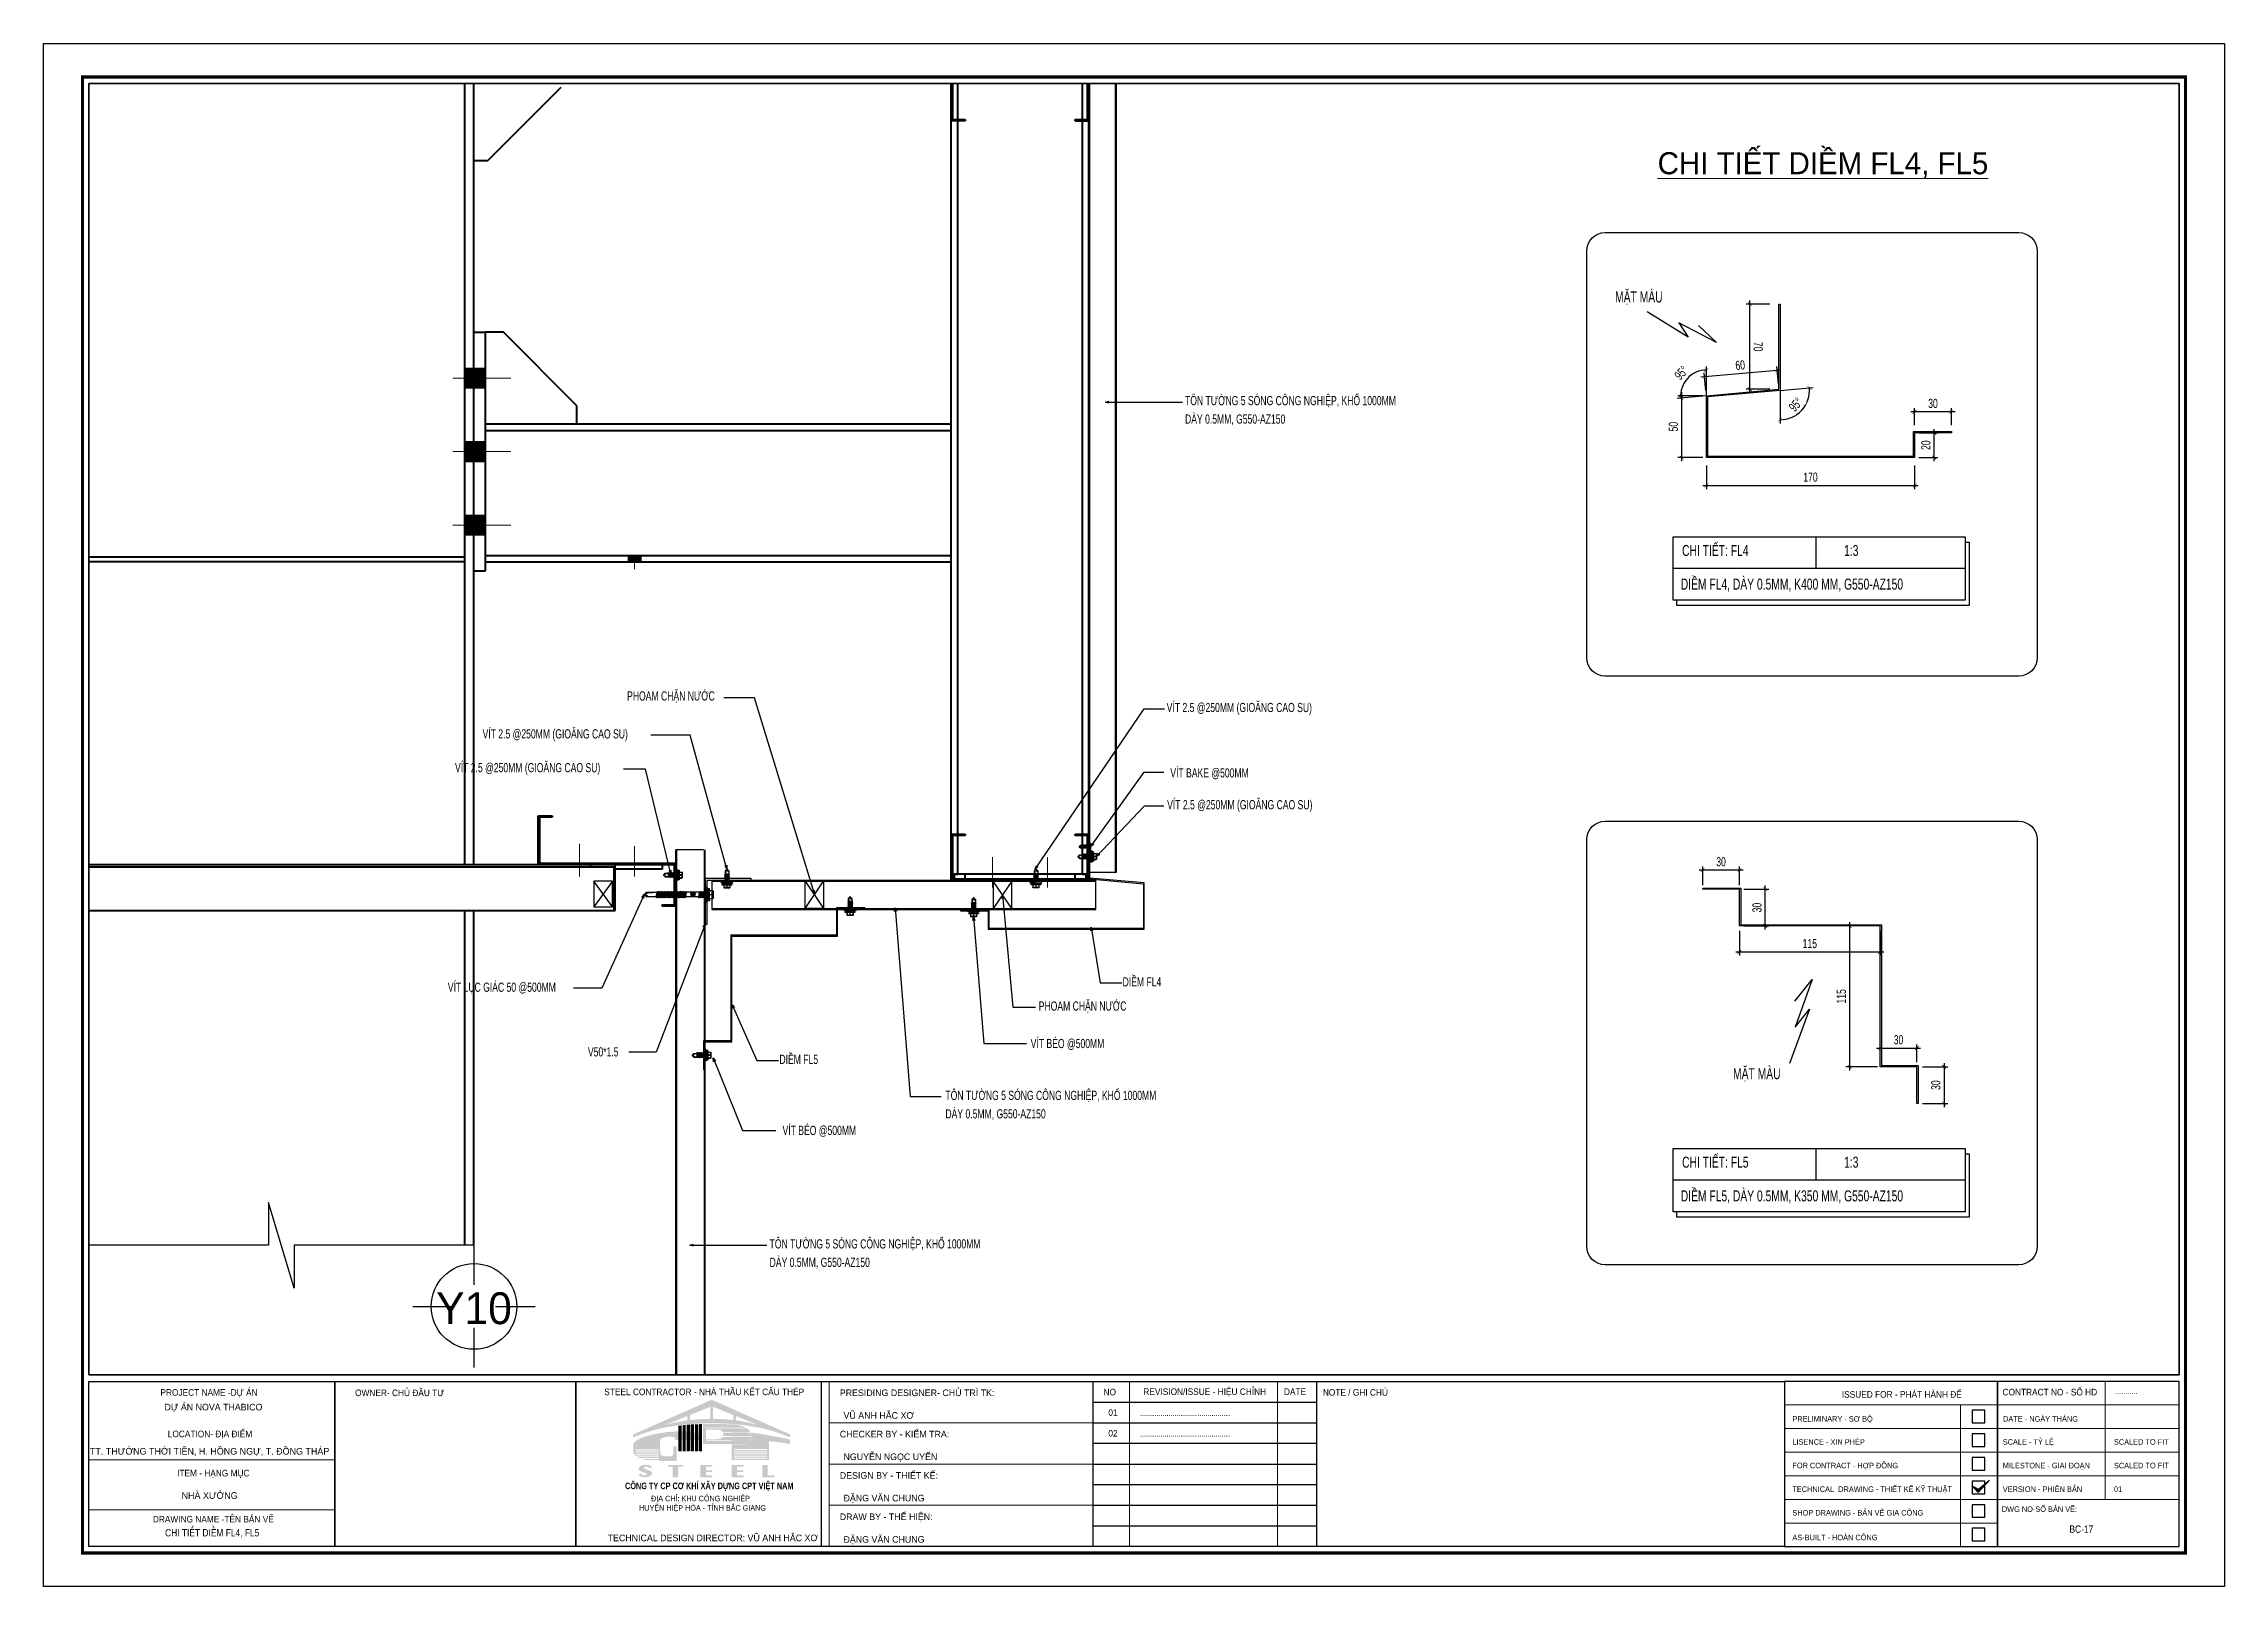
# Model space of a CAD drawing. Header units: inches. Extents: x 2 to 32666, y -5537 to 22.
# Drawn here: x 20212 to 20806, y -4125 to -3705 of the extents above; entities that cross this region are included whole.
import ezdxf
from ezdxf.enums import TextEntityAlignment as Align

# ---------------------------------------------------------------- set-up
doc = ezdxf.new("R2010")
doc.units = ezdxf.units.IN
doc.header["$MEASUREMENT"] = 0
doc.linetypes.add('DASHED2', pattern=[0.375, 0.25, -0.125])
doc.layers.get('Defpoints').update_dxf_attribs({"lineweight": 9})
for name, color, linetype in [('2', 2, 'Continuous'), ('251', 251, 'Continuous'), ('3', 3, 'Continuous'), ('4', 4, 'Continuous'), ('6', 6, 'Continuous'), ('7', 7, 'Continuous'), ('9', 9, 'Continuous'), ('BAO KHUNG', 31, 'Continuous'), ('DIM', 8, 'Continuous'), ('Fast RSQ_A2 Frame$0$Khung ten', 4, 'Continuous'), ('Kyhieu', 7, 'Continuous'), ('NET IN', 3, 'Continuous'), ('STRUCTURE', 1, 'Continuous')]:
    doc.layers.add(name, color=color, linetype=linetype)
for name, color, linetype, lineweight in [('2H-vua', 2, 'Continuous', 20), ('_TEXT', 3, 'Continuous', 13), ('DETAIL$0$S-Dim', 8, 'Continuous', 20), ('DETAIL$0$S-Hatch', 8, 'Continuous', 13), ('S-Hatch', 8, 'Continuous', 9)]:
    doc.layers.add(name, color=color, linetype=linetype, lineweight=lineweight)
doc.layers.add('Cover text', color=7, linetype='Continuous', true_color=0x52370f)
doc.styles.add('ARIAL-H', font='Vharial.ttf', dxfattribs={"width": 0.8})
doc.styles.add('AVO', font='VAVOB.TTF')
doc.styles.add('ST1', font='vnshx.shx', dxfattribs={"width": 0.7})
doc.styles.add('ST1H', font='vnshxh.shx', dxfattribs={"width": 0.7})
doc.styles.add('ST3', font='VHAVANB.TTF')
doc.styles.get("Standard").update_dxf_attribs({"font": 'arial.ttf'})
doc.styles.add('style1', font='VHAVAN.TTF')
doc.styles.add('STYLE2', font='VHAVAN.TTF')
doc.styles.add('TIEU DE', font='Vharialn.ttf')
doc.dimstyles.new('3', dxfattribs={"dimtxt": 2.5, "dimasz": 1, "dimexe": 1, "dimexo": 0, "dimgap": 1, "dimtad": 1, "dimdec": 0, "dimlfac": 3, "dimzin": 0, "dimdsep": 46, "dimtxsty": 'ST1', "dimblk": 'ARCHTICK', "dimcen": 1, "dimdle": 1, "dimclrd": 8, "dimclre": 8, "dimclrt": 3, "dimadec": 0, "dimazin": 0, "dimtfac": 1, "dimtdec": 0, "dimtix": 1, "dimtofl": 0, "dimtmove": 1, "dimatfit": 3, "dimldrblk": 'DOT', "dimfxl": 0.18, "dimtfill": 1, "dimtolj": 1, "dimtzin": 0, "dimlwd": -1, "dimlwe": -1, "dimarcsym": 2})
doc.dimstyles.new('4', dxfattribs={"dimtxt": 2.5, "dimasz": 1, "dimexe": 1, "dimexo": 0, "dimgap": 1, "dimtad": 1, "dimdec": 0, "dimlfac": 4, "dimzin": 0, "dimdsep": 46, "dimtxsty": 'ST1', "dimblk": 'ARCHTICK', "dimcen": 1, "dimdle": 1, "dimclrd": 8, "dimclre": 8, "dimclrt": 3, "dimadec": 0, "dimazin": 0, "dimtfac": 1, "dimtdec": 0, "dimtix": 1, "dimtmove": 1, "dimatfit": 3, "dimldrblk": 'OPEN30', "dimfxl": 0.18, "dimtfill": 1, "dimtolj": 1, "dimtzin": 0, "dimlwd": -1, "dimlwe": -1, "dimarcsym": 2})

msp = doc.modelspace()

# ---------------------------------------------------------------- texts
at = {"layer": '3', "style": 'ST1H', "width": 0.7}
for s, height, p in [('t«n t\xadêng 5 sãng c«ng nghiÖp, khæ 1000mm', 2.5, (20522.6682, -3802.9545)), ('dµy 0.5mm, g550-az150', 2.5, (20522.6682, -3807.9808)), ('diÒm fl4, dµy 0.5mm, K400 mm, g550-az150', 3, (20657.6975, -3853.1696)), ('phoam chÆn n\xadíc', 2.5, (20370.7046, -3883.3551)), ('vÝt 2.5 @250mm (gio¨ng cao su)', 2.5, (20517.6779, -3886.5047)), ('vÝt 2.5 @250mm (gio¨ng cao su)', 2.5, (20331.3333, -3893.6811)), ('vÝt 2.5 @250mm (gio¨ng cao su)', 2.5, (20323.8261, -3902.8776)), ('vÝt bake @500mm', 2.5, (20518.6618, -3904.3075)), ('vÝt 2.5 @250mm (gio¨ng cao su)', 2.5, (20517.8014, -3912.9697)), ('vÝt lôc gi¸c 50 @500mm', 2.5, (20321.8735, -3962.6545)), ('diÒm fl4', 2.5, (20505.6698, -3961.1999)), ('phoam chÆn n\xadíc', 2.5, (20482.821, -3967.7798)), ('v50*1.5', 2.5, (20360.0216, -3980.2576)), ('diÒm fl5', 2.5, (20412.1885, -3982.3071)), ('vÝt bÐo @500mm', 2.5, (20480.6306, -3977.9862)), ('t«n t\xadêng 5 sãng c«ng nghiÖp, khæ 1000mm', 2.5, (20457.4032, -3992.1033)), ('dµy 0.5mm, g550-az150', 2.5, (20457.4032, -3997.1296)), ('vÝt bÐo @500mm', 2.5, (20413.0361, -4001.6399)), ('diÒm fl5, dµy 0.5mm, K350 mm, g550-az150', 3, (20657.6975, -4019.7123)), ('t«n t\xadêng 5 sãng c«ng nghiÖp, khæ 1000mm', 2.5, (20409.5117, -4032.5317)), ('dµy 0.5mm, g550-az150', 2.5, (20409.5117, -4037.558))]:
    msp.add_text(s, height=height, dxfattribs=at).set_placement(p)
at = {"layer": '_TEXT', "style": 'ST3'}
msp.add_text('%%Uchi tiÕt diÒm fl4, fl5', height=6, dxfattribs=at).set_placement((20651.3992, -3740.0848))
at = {"layer": 'Kyhieu', "color": 3, "ltscale": 10, "style": 'AVO'}
msp.add_text('Y10', height=8.66667, dxfattribs=at).set_placement((20328.9973, -4048.8049), align=Align.MIDDLE_CENTER)

# ---------------------------------------------------------------- blocks, each defined once
blk = doc.blocks.new('DETAIL$0$MARK')
at = {"layer": 'DETAIL$0$S-Hatch', "linetype": 'Continuous'}
h = blk.add_hatch(dxfattribs=at)
h.set_pattern_fill('ANSI31', color=256, scale=50, style=0)
h.paths.add_polyline_path([(1667850, -1156933), (1667909, -1156997), (1668012, -1156885), (1667913, -1156967)])
at = {"layer": 'DETAIL$0$S-Dim', "linetype": 'Continuous'}
blk.add_lwpolyline([(1667850, -1156933), (1667909, -1156997), (1668012, -1156885), (1667913, -1156967), (1667850, -1156933)], dxfattribs=at)
blk = doc.blocks.new('logo cpt')
at = {"layer": '2H-vua', "ltscale": 2}
h = blk.add_hatch(color=1, dxfattribs=at)
h.dxf.hatch_style = 1
edge = h.paths.add_edge_path()
edge.add_line((0, 0), (-59.3, -26.2))
edge.add_spline(control_points=[(-59.3, -26.2), (-59.3, -26.2), (-59.4, -26.2), (-59.4, -26.3), (-59.4, -26.3)], knot_values=[0, 0, 0, 0, 0.090528, 0.18293, 0.18293, 0.18293, 0.18293], degree=3, periodic=0)
edge.add_line((-59.4, -26.3), (-59.4, -28.4))
edge.add_spline(control_points=[(-59.4, -28.4), (-59.4, -28.4), (-59.4, -28.5), (-59.3, -28.5), (-59.3, -28.6), (-59.2, -28.5), (-59.2, -28.5)], knot_values=[0, 0, 0, 0, 0.068206, 0.126958, 0.189177, 0.244498, 0.244498, 0.244498, 0.244498], degree=3, periodic=0)
edge.add_line((-59.2, -28.5), (-57.4, -27.7))
edge.add_line((-57.4, -27.7), (-56, -27.2))
edge.add_line((-56, -27.2), (-54.9, -26.7))
edge.add_line((-54.9, -26.7), (-53.9, -26.3))
edge.add_line((-53.9, -26.3), (-52.4, -25.8))
edge.add_line((-52.4, -25.8), (-50.2, -25))
edge.add_line((-50.2, -25), (-49, -24.6))
edge.add_line((-49, -24.6), (-48, -24.2))
edge.add_line((-48, -24.2), (-46.2, -23.7))
edge.add_line((-46.2, -23.7), (-44.7, -23.2))
edge.add_line((-44.7, -23.2), (-43, -22.8))
edge.add_spline(control_points=[(-43, -22.8), (-40.8, -22.2), (-35.1, -20.8), (-24.5, -19.2), (-12.3, -18), (-3.7, -17.9), (0, -17.8)], knot_values=[0, 0, 0, 0, 6.689632, 17.790922, 32.231173, 43.398154, 43.398154, 43.398154, 43.398154], degree=3, periodic=0)
edge.add_spline(control_points=[(0, -17.8), (3.7, -17.9), (12.3, -18), (24.5, -19.2), (35.1, -20.8), (40.8, -22.2), (43, -22.8)], knot_values=[0, 0, 0, 0, 11.166981, 25.607232, 36.708522, 43.398154, 43.398154, 43.398154, 43.398154], degree=3, periodic=0)
edge.add_line((43, -22.8), (44.7, -23.2))
edge.add_line((44.7, -23.2), (46.2, -23.7))
edge.add_line((46.2, -23.7), (48, -24.2))
edge.add_line((48, -24.2), (49, -24.6))
edge.add_line((49, -24.6), (50.2, -25))
edge.add_line((50.2, -25), (52.4, -25.8))
edge.add_line((52.4, -25.8), (53.9, -26.3))
edge.add_line((53.9, -26.3), (54.9, -26.7))
edge.add_line((54.9, -26.7), (56, -27.2))
edge.add_line((56, -27.2), (57.4, -27.7))
edge.add_line((57.4, -27.7), (59.2, -28.5))
edge.add_spline(control_points=[(59.2, -28.5), (59.2, -28.5), (59.3, -28.6), (59.3, -28.5), (59.4, -28.5), (59.4, -28.4), (59.4, -28.4)], knot_values=[0, 0, 0, 0, 0.055322, 0.11754, 0.176292, 0.244498, 0.244498, 0.244498, 0.244498], degree=3, periodic=0)
edge.add_line((59.4, -28.4), (59.4, -26.3))
edge.add_spline(control_points=[(59.4, -26.3), (59.4, -26.3), (59.4, -26.2), (59.3, -26.2), (59.3, -26.2)], knot_values=[0, 0, 0, 0, 0.092401, 0.18293, 0.18293, 0.18293, 0.18293], degree=3, periodic=0)
edge.add_line((59.3, -26.2), (0, 0))
edge = h.paths.add_edge_path(flags=16)
edge.add_line((1, -5.3), (16.5, -11.6))
edge.add_line((16.5, -11.6), (16.5, -15.4))
edge.add_spline(control_points=[(16.5, -15.4), (13.9, -15.1), (8.7, -14.6), (3.5, -14.5), (1, -14.4)], knot_values=[18.676889, 18.676889, 18.676889, 18.676889, 26.68916, 34.246708, 34.246708, 34.246708, 34.246708], degree=3, periodic=0)
edge.add_line((1, -14.4), (1, -5.3))
edge = h.paths.add_edge_path(flags=16)
edge.add_line((-1, -5.3), (-1, -14.4))
edge.add_spline(control_points=[(-1, -14.4), (-3.5, -14.5), (-8.7, -14.6), (-13.9, -15.1), (-16.5, -15.4)], knot_values=[18.676889, 18.676889, 18.676889, 18.676889, 26.234437, 34.246708, 34.246708, 34.246708, 34.246708], degree=3, periodic=0)
edge.add_line((-16.5, -15.4), (-16.5, -11.6))
edge.add_line((-16.5, -11.6), (-1, -5.3))
edge = h.paths.add_edge_path(flags=16)
edge.add_line((18.5, -12.4), (34.8, -19))
edge.add_spline(control_points=[(34.8, -19), (32.4, -18.4), (27, -17), (21.5, -16.1), (18.5, -15.7)], knot_values=[0, 0, 0, 0, 7.661393, 16.695244, 16.695244, 16.695244, 16.695244], degree=3, periodic=0)
edge.add_line((18.5, -15.7), (18.5, -12.4))
edge = h.paths.add_edge_path(flags=16)
edge.add_line((-18.5, -12.4), (-18.5, -15.7))
edge.add_spline(control_points=[(-18.5, -15.7), (-21.5, -16.1), (-27, -17), (-32.4, -18.4), (-34.8, -19)], knot_values=[0, 0, 0, 0, 9.033851, 16.695244, 16.695244, 16.695244, 16.695244], degree=3, periodic=0)
edge.add_line((-34.8, -19), (-18.5, -12.4))
at = {"layer": '2H-vua', "ltscale": 2, "true_color": 0x0000bd}
h = blk.add_hatch(color=172, dxfattribs=at)
h.dxf.hatch_style = 1
edge = h.paths.add_edge_path()
edge.add_line((-26.5, -35.3), (-29, -35.3))
edge.add_line((-29, -35.3), (-29, -39.8))
edge.add_spline(control_points=[(-29, -39.8), (-29, -40.1), (-29, -40.5), (-29.1, -41.2), (-29.3, -41.8), (-29.8, -42.3), (-30.5, -42.5), (-31.2, -42.7), (-31.9, -42.7), (-32.8, -42.8), (-33.8, -42.9), (-34.9, -42.9), (-35.9, -42.8), (-36.8, -42.6), (-37.5, -42.3), (-38.1, -41.9), (-38.5, -41.4), (-38.8, -40.9), (-38.8, -40.5), (-38.8, -40.3), (-38.9, -40.2)], knot_values=[0, 0, 0, 0, 0.679106, 1.416411, 1.991685, 2.486653, 3.449332, 4.04487, 4.779635, 5.6579, 6.651397, 7.82701, 9.009902, 9.65126, 10.433258, 11.240547, 11.77736, 12.501996, 12.886685, 13.084173, 13.084173, 13.084173, 13.084173], degree=3, periodic=0)
edge.add_line((-38.9, -40.2), (-39.2, -31.8))
edge.add_spline(control_points=[(-39.2, -31.8), (-39.2, -31.6), (-39.2, -31.3), (-39.1, -30.8), (-39, -30.5), (-38.7, -29.8), (-37.7, -29.1), (-35.9, -28.4), (-33.9, -28.1), (-32, -27.9), (-30.8, -27.9), (-29.8, -28), (-29.2, -28.1), (-28.6, -28.2), (-28.2, -28.6), (-27.8, -28.8), (-27.6, -29.2), (-27.4, -29.5), (-27.4, -29.8), (-27.4, -30.1), (-27.5, -30.3), (-27.5, -30.4)], knot_values=[0, 0, 0, 0, 0.639974, 0.927001, 1.315485, 1.784934, 3.04414, 4.896322, 7.542101, 8.98199, 10.633425, 11.259738, 11.786572, 12.490614, 12.976547, 13.417104, 13.795301, 14.182315, 14.521901, 14.772084, 15.08434, 15.08434, 15.08434, 15.08434], degree=3, periodic=0)
edge.add_line((-27.5, -30.4), (-25.1, -30.4))
edge.add_spline(control_points=[(-25.1, -30.4), (-25.1, -28.2), (-25.1, -26.1), (-25.1, -24)], knot_values=[1.660641, 1.660641, 1.660641, 1.660641, 2.000673, 2.000673, 2.000673, 2.000673], weights=[1, 1, 1, 1], degree=3, periodic=0)
edge.add_spline(control_points=[(-25.1, -24), (-25.9, -24), (-28.9, -24), (-33.6, -24.4), (-40.9, -25.6), (-48.3, -27), (-54.8, -29.4), (-57.8, -31.5), (-58.7, -32.6), (-58.9, -32.9)], knot_values=[0, 0, 0, 0, 2.488239, 8.970845, 14.111923, 24.664854, 31.502662, 34.620973, 35.647344, 35.647344, 35.647344, 35.647344], degree=3, periodic=0)
edge.add_spline(control_points=[(-58.9, -32.9), (-59, -33.1), (-59.1, -33.4), (-59.2, -33.8), (-59.2, -33.9)], knot_values=[0, 0, 0, 0, 0.649396, 1.111903, 1.111903, 1.111903, 1.111903], degree=3, periodic=0)
edge.add_line((-59.2, -33.9), (-59.2, -39.7))
edge.add_spline(control_points=[(-59.2, -39.7), (-59.1, -40.2), (-58.8, -41.3), (-57.9, -42), (-57.5, -42.3)], knot_values=[0, 0, 0, 0, 1.615996, 3.213839, 3.213839, 3.213839, 3.213839], degree=3, periodic=0)
edge.add_line((-57.5, -42.3), (-39.9, -42.3))
edge.add_line((-39.9, -42.3), (-39.9, -43.1))
edge.add_line((-39.9, -43.1), (-56.6, -43.1))
edge.add_spline(control_points=[(-56.6, -43.1), (-56.1, -43.5), (-55.6, -43.8), (-55, -44)], knot_values=[4.464767, 4.464767, 4.464767, 4.464767, 6.233584, 6.233584, 6.233584, 6.233584], degree=3, periodic=0)
edge.add_line((-55, -44), (-39.9, -44))
edge.add_line((-39.9, -44), (-39.9, -44.8))
edge.add_line((-39.9, -44.8), (-52.7, -44.8))
edge.add_spline(control_points=[(-52.7, -44.8), (-52.1, -45), (-50.8, -45.4), (-49.5, -45.5), (-48.8, -45.6)], knot_values=[0, 0, 0, 0, 1.969376, 3.947208, 3.947208, 3.947208, 3.947208], degree=3, periodic=0)
edge.add_line((-48.8, -45.6), (-40, -45.6))
edge.add_line((-40, -45.6), (-40, -46.3))
edge.add_line((-40, -46.3), (-26.5, -46.3))
edge.add_line((-26.5, -46.3), (-26.5, -35.3))
h.paths.add_polyline_path([(-39.9, -41.5), (-57.6, -41.5), (-57.6, -40.7), (-39.9, -40.7)], flags=16)
h.paths.add_polyline_path([(-39.9, -39.9), (-57.6, -39.9), (-57.6, -39.1), (-39.9, -39.1)], flags=16)
h.paths.add_polyline_path([(-39.9, -38.2), (-57.6, -38.2), (-57.6, -37.4), (-39.9, -37.4)], flags=16)
edge = h.paths.add_edge_path()
edge.add_spline(control_points=[(-22, -30.4), (-22, -28.3), (-22, -26.2), (-22, -24)], knot_values=[1.658755, 1.658755, 1.658755, 1.658755, 1.987897, 1.987897, 1.987897, 1.987897], weights=[1, 1, 1, 1], degree=3, periodic=0)
edge.add_spline(control_points=[(-22, -24), (-22.1, -24), (-22.4, -24), (-22.6, -24), (-22.7, -24)], knot_values=[38.051452, 38.051452, 38.051452, 38.051452, 38.385889, 38.719297, 38.719297, 38.719297, 38.719297], degree=3, periodic=0)
edge.add_spline(control_points=[(-22.7, -24), (-22.7, -26.1), (-22.7, -28.3), (-22.7, -30.4)], knot_values=[0.65234, 0.65234, 0.65234, 0.65234, 0.984869, 0.984869, 0.984869, 0.984869], weights=[1, 1, 1, 1], degree=3, periodic=0)
edge.add_line((-22.7, -30.4), (-22, -30.4))
edge = h.paths.add_edge_path()
edge.add_spline(control_points=[(-18.9, -27.3), (-18.9, -26.3), (-18.9, -25.2), (-18.9, -24.2)], knot_values=[1.815146, 1.815146, 1.815146, 1.815146, 1.972104, 1.972104, 1.972104, 1.972104], weights=[1, 1, 1, 1], degree=3, periodic=0)
edge.add_spline(control_points=[(-18.9, -24.2), (-19.2, -24.2), (-19.4, -24.1), (-19.6, -24.1)], knot_values=[41.123651, 41.123651, 41.123651, 41.123651, 41.826885, 41.826885, 41.826885, 41.826885], degree=3, periodic=0)
edge.add_spline(control_points=[(-19.6, -24.1), (-19.6, -26.2), (-19.6, -28.3), (-19.6, -30.4)], knot_values=[0.650819, 0.650819, 0.650819, 0.650819, 0.970014, 0.970014, 0.970014, 0.970014], weights=[1, 1, 1, 1], degree=3, periodic=0)
edge.add_line((-19.6, -30.4), (-18.9, -30.4))
edge.add_spline(control_points=[(-18.9, -30.4), (-18.9, -29.4), (-18.9, -28.3), (-18.9, -27.3)], knot_values=[1.657232, 1.657232, 1.657232, 1.657232, 1.815146, 1.815146, 1.815146, 1.815146], weights=[1, 1, 1, 1], degree=3, periodic=0)
edge = h.paths.add_edge_path()
edge.add_spline(control_points=[(-15.8, -27.5), (-15.8, -26.5), (-15.8, -25.5), (-15.8, -24.5)], knot_values=[1.804407, 1.804407, 1.804407, 1.804407, 1.950128, 1.950128, 1.950128, 1.950128], weights=[1, 1, 1, 1], degree=3, periodic=0)
edge.add_spline(control_points=[(-15.8, -24.5), (-15.9, -24.5), (-15.9, -24.5), (-15.9, -24.5)], knot_values=[44.85263, 44.85263, 44.85263, 44.85263, 44.946366, 44.946366, 44.946366, 44.946366], degree=3, periodic=0)
edge.add_spline(control_points=[(-15.9, -24.5), (-15.9, -24.5), (-16.1, -24.5), (-16.3, -24.4), (-16.5, -24.4)], knot_values=[44.245123, 44.245123, 44.245123, 44.245123, 44.297839, 44.85263, 44.85263, 44.85263, 44.85263], degree=3, periodic=0)
edge.add_spline(control_points=[(-16.5, -24.4), (-16.5, -24.7), (-16.5, -25), (-16.5, -25.3)], knot_values=[0.905266, 0.905266, 0.905266, 0.905266, 0.949016, 0.949016, 0.949016, 0.949016], weights=[1, 1, 1, 1], degree=3, periodic=0)
edge.add_spline(control_points=[(-16.5, -25.3), (-16.5, -27), (-16.5, -28.7), (-16.5, -30.4)], knot_values=[0.6495, 0.6495, 0.6495, 0.6495, 0.905266, 0.905266, 0.905266, 0.905266], weights=[1, 1, 1, 1], degree=3, periodic=0)
edge.add_line((-16.5, -30.4), (-15.8, -30.4))
edge.add_spline(control_points=[(-15.8, -30.4), (-15.8, -29.9), (-15.8, -29.5), (-15.8, -29.1)], knot_values=[1.656067, 1.656067, 1.656067, 1.656067, 1.723738, 1.723738, 1.723738, 1.723738], weights=[1, 1, 1, 1], degree=3, periodic=0)
edge.add_spline(control_points=[(-15.8, -29.1), (-15.8, -28.5), (-15.8, -28), (-15.8, -27.5)], knot_values=[1.723738, 1.723738, 1.723738, 1.723738, 1.804404, 1.804404, 1.804404, 1.804404], weights=[1, 1, 1, 1], degree=3, periodic=0)
edge.add_spline(control_points=[(-15.8, -27.5), (-15.8, -27.5), (-15.8, -27.5), (-15.8, -27.5)], knot_values=[1.804404, 1.804404, 1.804404, 1.804404, 1.804407, 1.804407, 1.804407, 1.804407], weights=[1, 1, 1, 1], degree=3, periodic=0)
edge = h.paths.add_edge_path()
edge.add_spline(control_points=[(-12.7, -28), (-12.7, -27), (-12.7, -26.1), (-12.7, -25.1)], knot_values=[1.776179, 1.776179, 1.776179, 1.776179, 1.920589, 1.920589, 1.920589, 1.920589], weights=[1, 1, 1, 1], degree=3, periodic=0)
edge.add_spline(control_points=[(-12.7, -25.1), (-13, -25), (-13.2, -25), (-13.4, -24.9)], knot_values=[47.389322, 47.389322, 47.389322, 47.389322, 48.075391, 48.075391, 48.075391, 48.075391], degree=3, periodic=0)
edge.add_spline(control_points=[(-13.4, -24.9), (-13.4, -24.9), (-13.4, -24.9), (-13.4, -24.9)], knot_values=[47.389171, 47.389171, 47.389171, 47.389171, 47.389322, 47.389322, 47.389322, 47.389322], degree=3, periodic=0)
edge.add_spline(control_points=[(-13.4, -24.9), (-13.4, -25.4), (-13.4, -25.8), (-13.4, -26.3)], knot_values=[0.854166, 0.854166, 0.854166, 0.854166, 0.920674, 0.920674, 0.920674, 0.920674], weights=[1, 1, 1, 1], degree=3, periodic=0)
edge.add_spline(control_points=[(-13.4, -26.3), (-13.4, -26.6), (-13.4, -26.8), (-13.4, -27.1)], knot_values=[0.813011, 0.813011, 0.813011, 0.813011, 0.854166, 0.854166, 0.854166, 0.854166], weights=[1, 1, 1, 1], degree=3, periodic=0)
edge.add_spline(control_points=[(-13.4, -27.1), (-13.4, -27.3), (-13.4, -27.5), (-13.4, -27.7)], knot_values=[0.785786, 0.785786, 0.785786, 0.785786, 0.813011, 0.813011, 0.813011, 0.813011], weights=[1, 1, 1, 1], degree=3, periodic=0)
edge.add_spline(control_points=[(-13.4, -27.7), (-13.4, -28.6), (-13.4, -29.5), (-13.4, -30.4)], knot_values=[0.649905, 0.649905, 0.649905, 0.649905, 0.785786, 0.785786, 0.785786, 0.785786], weights=[1, 1, 1, 1], degree=3, periodic=0)
edge.add_spline(control_points=[(-13.4, -30.4), (-13.4, -30.4), (-13.4, -30.4), (-13.4, -30.4)], knot_values=[0.648777, 0.648777, 0.648777, 0.648777, 0.649905, 0.649905, 0.649905, 0.649905], weights=[1, 1, 1, 1], degree=3, periodic=0)
edge.add_line((-13.4, -30.4), (-12.7, -30.4))
edge.add_spline(control_points=[(-12.7, -30.4), (-12.7, -30), (-12.7, -29.7), (-12.7, -29.3)], knot_values=[1.655439, 1.655439, 1.655439, 1.655439, 1.710581, 1.710581, 1.710581, 1.710581], weights=[1, 1, 1, 1], degree=3, periodic=0)
edge.add_spline(control_points=[(-12.7, -29.3), (-12.7, -29), (-12.7, -28.8), (-12.7, -28.5)], knot_values=[1.710581, 1.710581, 1.710581, 1.710581, 1.752409, 1.752409, 1.752409, 1.752409], weights=[1, 1, 1, 1], degree=3, periodic=0)
edge.add_spline(control_points=[(-12.7, -28.5), (-12.7, -28.3), (-12.7, -28.2), (-12.7, -28)], knot_values=[1.752409, 1.752409, 1.752409, 1.752409, 1.776179, 1.776179, 1.776179, 1.776179], weights=[1, 1, 1, 1], degree=3, periodic=0)
edge = h.paths.add_edge_path()
edge.add_spline(control_points=[(-9.7, -25.8), (-9.8, -25.8), (-10, -25.7), (-10.2, -25.6), (-10.3, -25.6)], knot_values=[0, 0, 0, 0, 0.271115, 0.703489, 0.703489, 0.703489, 0.703489], degree=3, periodic=0)
edge.add_spline(control_points=[(-10.3, -25.6), (-10.3, -25.8), (-10.3, -26), (-10.3, -26.3)], knot_values=[0.854515, 0.854515, 0.854515, 0.854515, 0.88662, 0.88662, 0.88662, 0.88662], weights=[1, 1, 1, 1], degree=3, periodic=0)
edge.add_spline(control_points=[(-10.3, -26.3), (-10.3, -26.3), (-10.3, -26.3), (-10.3, -26.4)], knot_values=[0.848481, 0.848481, 0.848481, 0.848481, 0.854515, 0.854515, 0.854515, 0.854515], weights=[1, 1, 1, 1], degree=3, periodic=0)
edge.add_spline(control_points=[(-10.3, -26.4), (-10.3, -26.7), (-10.3, -27.1), (-10.3, -27.5)], knot_values=[0.794629, 0.794629, 0.794629, 0.794629, 0.848481, 0.848481, 0.848481, 0.848481], weights=[1, 1, 1, 1], degree=3, periodic=0)
edge.add_spline(control_points=[(-10.3, -27.5), (-10.3, -28.5), (-10.3, -29.4), (-10.3, -30.4)], knot_values=[0.64839, 0.64839, 0.64839, 0.64839, 0.794629, 0.794629, 0.794629, 0.794629], weights=[1, 1, 1, 1], degree=3, periodic=0)
edge.add_line((-10.3, -30.4), (-9.7, -30.4))
edge.add_spline(control_points=[(-9.7, -30.4), (-9.7, -30.3), (-9.7, -30.2), (-9.7, -30.1)], knot_values=[1.654916, 1.654916, 1.654916, 1.654916, 1.670697, 1.670697, 1.670697, 1.670697], weights=[1, 1, 1, 1], degree=3, periodic=0)
edge.add_spline(control_points=[(-9.7, -30.1), (-9.7, -29.3), (-9.7, -28.6), (-9.7, -27.8)], knot_values=[1.670697, 1.670697, 1.670697, 1.670697, 1.782814, 1.782814, 1.782814, 1.782814], weights=[1, 1, 1, 1], degree=3, periodic=0)
edge.add_spline(control_points=[(-9.7, -27.8), (-9.7, -27.2), (-9.7, -26.5), (-9.7, -25.8)], knot_values=[1.782814, 1.782814, 1.782814, 1.782814, 1.882275, 1.882275, 1.882275, 1.882275], weights=[1, 1, 1, 1], degree=3, periodic=0)
at = {"layer": '2H-vua', "ltscale": 2}
h = blk.add_hatch(color=1, dxfattribs=at)
h.dxf.hatch_style = 1
edge = h.paths.add_edge_path()
edge.add_spline(control_points=[(-22.7, -30.4), (-22.7, -28.3), (-22.7, -26.1), (-22.7, -24)], knot_values=[0.65234, 0.65234, 0.65234, 0.65234, 0.984869, 0.984869, 0.984869, 0.984869], weights=[1, 1, 1, 1], degree=3, periodic=0)
edge.add_spline(control_points=[(-22.7, -24), (-22.7, -22.5), (-22.7, -21), (-22.7, -19.5)], knot_values=[0.984869, 0.984869, 0.984869, 0.984869, 1.216541, 1.216541, 1.216541, 1.216541], weights=[1, 1, 1, 1], degree=3, periodic=0)
edge.add_spline(control_points=[(-22.7, -19.5), (-22.7, -19.5), (-22.7, -19.5), (-22.7, -19.5), (-22.8, -19.4), (-22.8, -19.4), (-22.8, -19.4), (-22.8, -19.4)], knot_values=[1.216541, 1.216541, 1.216541, 1.216541, 1.259596, 1.296989, 1.345872, 1.376028, 1.41378, 1.41378, 1.41378, 1.41378], weights=[1, 1, 1, 1, 1, 1, 1, 1], degree=3, periodic=0)
edge.add_line((-22.8, -19.4), (-25, -19.7))
edge.add_spline(control_points=[(-25, -19.7), (-25, -19.7), (-25, -19.8), (-25.1, -19.8), (-25.1, -19.8), (-25.1, -19.9), (-25.1, -19.9)], knot_values=[2.217254, 2.217254, 2.217254, 2.217254, 2.274562, 2.326082, 2.37697, 2.409598, 2.409598, 2.409598, 2.409598], weights=[1, 1, 1, 1, 1, 1, 1], degree=3, periodic=0)
edge.add_spline(control_points=[(-25.1, -19.9), (-25.1, -21.2), (-25.1, -22.6), (-25.1, -24)], knot_values=[2.000673, 2.000673, 2.000673, 2.000673, 2.217254, 2.217254, 2.217254, 2.217254], weights=[1, 1, 1, 1], degree=3, periodic=0)
edge.add_spline(control_points=[(-25.1, -24), (-25.1, -26.1), (-25.1, -28.2), (-25.1, -30.4)], knot_values=[1.660641, 1.660641, 1.660641, 1.660641, 2.000673, 2.000673, 2.000673, 2.000673], weights=[1, 1, 1, 1], degree=3, periodic=0)
edge.add_spline(control_points=[(-25.1, -30.4), (-25.1, -33.2), (-25.1, -36), (-25.1, -38.8)], knot_values=[1.217254, 1.217254, 1.217254, 1.217254, 1.660641, 1.660641, 1.660641, 1.660641], weights=[1, 1, 1, 1], degree=3, periodic=0)
edge.add_spline(control_points=[(-25.1, -38.8), (-25.1, -38.8), (-25.1, -38.8), (-25, -38.9), (-25, -38.9), (-25, -38.9)], knot_values=[1, 1, 1, 1, 1.073403, 1.153898, 1.217254, 1.217254, 1.217254, 1.217254], weights=[1, 1, 1, 1, 1, 1], degree=3, periodic=0)
edge.add_spline(control_points=[(-25, -38.9), (-24.3, -38.9), (-23.5, -38.9), (-22.8, -38.9)], knot_values=[0, 0, 0, 0, 1, 1, 1, 1], weights=[1, 1, 1, 1], degree=3, periodic=0)
edge.add_spline(control_points=[(-22.8, -38.9), (-22.8, -38.9), (-22.8, -38.9), (-22.7, -38.8), (-22.7, -38.8), (-22.7, -38.8)], knot_values=[0, 0, 0, 0, 0.063356, 0.156751, 0.216541, 0.216541, 0.216541, 0.216541], weights=[1, 1, 1, 1, 1, 1], degree=3, periodic=0)
edge.add_spline(control_points=[(-22.7, -38.8), (-22.7, -36), (-22.7, -33.2), (-22.7, -30.4)], knot_values=[0.216541, 0.216541, 0.216541, 0.216541, 0.65234, 0.65234, 0.65234, 0.65234], weights=[1, 1, 1, 1], degree=3, periodic=0)
edge = h.paths.add_edge_path()
edge.add_spline(control_points=[(-19.6, -30.4), (-19.6, -28.3), (-19.6, -26.2), (-19.6, -24.1)], knot_values=[0.650819, 0.650819, 0.650819, 0.650819, 0.970014, 0.970014, 0.970014, 0.970014], weights=[1, 1, 1, 1], degree=3, periodic=0)
edge.add_spline(control_points=[(-19.6, -24.1), (-19.6, -22.5), (-19.6, -20.9), (-19.6, -19.2)], knot_values=[0.970014, 0.970014, 0.970014, 0.970014, 1.216541, 1.216541, 1.216541, 1.216541], weights=[1, 1, 1, 1], degree=3, periodic=0)
edge.add_spline(control_points=[(-19.6, -19.2), (-19.6, -19.2), (-19.6, -19.1), (-19.7, -19.1), (-19.7, -19.1), (-19.7, -19.1), (-19.8, -19.1), (-19.8, -19.1)], knot_values=[1.216541, 1.216541, 1.216541, 1.216541, 1.259596, 1.296989, 1.345872, 1.376028, 1.41378, 1.41378, 1.41378, 1.41378], weights=[1, 1, 1, 1, 1, 1, 1, 1], degree=3, periodic=0)
edge.add_line((-19.8, -19.1), (-21.9, -19.3))
edge.add_spline(control_points=[(-21.9, -19.3), (-21.9, -19.3), (-22, -19.3), (-22, -19.4), (-22, -19.4), (-22, -19.4), (-22, -19.5)], knot_values=[2.217254, 2.217254, 2.217254, 2.217254, 2.274562, 2.326082, 2.37697, 2.409598, 2.409598, 2.409598, 2.409598], weights=[1, 1, 1, 1, 1, 1, 1], degree=3, periodic=0)
edge.add_spline(control_points=[(-22, -19.5), (-22, -21), (-22, -22.5), (-22, -24)], knot_values=[1.987897, 1.987897, 1.987897, 1.987897, 2.217254, 2.217254, 2.217254, 2.217254], weights=[1, 1, 1, 1], degree=3, periodic=0)
edge.add_spline(control_points=[(-22, -24), (-22, -26.2), (-22, -28.3), (-22, -30.4)], knot_values=[1.658755, 1.658755, 1.658755, 1.658755, 1.987897, 1.987897, 1.987897, 1.987897], weights=[1, 1, 1, 1], degree=3, periodic=0)
edge.add_spline(control_points=[(-22, -30.4), (-22, -33.2), (-22, -36), (-22, -38.8)], knot_values=[1.217254, 1.217254, 1.217254, 1.217254, 1.658755, 1.658755, 1.658755, 1.658755], weights=[1, 1, 1, 1], degree=3, periodic=0)
edge.add_spline(control_points=[(-22, -38.8), (-22, -38.8), (-22, -38.8), (-22, -38.9), (-21.9, -38.9), (-21.9, -38.9)], knot_values=[1, 1, 1, 1, 1.073403, 1.153898, 1.217254, 1.217254, 1.217254, 1.217254], weights=[1, 1, 1, 1, 1, 1], degree=3, periodic=0)
edge.add_spline(control_points=[(-21.9, -38.9), (-21.2, -38.9), (-20.5, -38.9), (-19.8, -38.9)], knot_values=[0, 0, 0, 0, 1, 1, 1, 1], weights=[1, 1, 1, 1], degree=3, periodic=0)
edge.add_spline(control_points=[(-19.8, -38.9), (-19.7, -38.9), (-19.7, -38.9), (-19.6, -38.8), (-19.6, -38.8), (-19.6, -38.8)], knot_values=[0, 0, 0, 0, 0.063356, 0.156751, 0.216541, 0.216541, 0.216541, 0.216541], weights=[1, 1, 1, 1, 1, 1], degree=3, periodic=0)
edge.add_spline(control_points=[(-19.6, -38.8), (-19.6, -36), (-19.6, -33.2), (-19.6, -30.4)], knot_values=[0.216541, 0.216541, 0.216541, 0.216541, 0.650819, 0.650819, 0.650819, 0.650819], weights=[1, 1, 1, 1], degree=3, periodic=0)
edge = h.paths.add_edge_path()
edge.add_spline(control_points=[(-16.5, -30.4), (-16.5, -28.4), (-16.5, -26.4), (-16.5, -24.4)], knot_values=[0.6495, 0.6495, 0.6495, 0.6495, 0.949016, 0.949016, 0.949016, 0.949016], weights=[1, 1, 1, 1], degree=3, periodic=0)
edge.add_spline(control_points=[(-16.5, -24.4), (-16.5, -22.6), (-16.5, -20.8), (-16.5, -18.9)], knot_values=[0.949016, 0.949016, 0.949016, 0.949016, 1.216541, 1.216541, 1.216541, 1.216541], weights=[1, 1, 1, 1], degree=3, periodic=0)
edge.add_spline(control_points=[(-16.5, -18.9), (-16.5, -18.9), (-16.5, -18.8), (-16.6, -18.8), (-16.6, -18.8), (-16.6, -18.8), (-16.7, -18.8), (-16.7, -18.8)], knot_values=[1.216541, 1.216541, 1.216541, 1.216541, 1.259596, 1.296989, 1.345872, 1.376028, 1.41378, 1.41378, 1.41378, 1.41378], weights=[1, 1, 1, 1, 1, 1, 1, 1], degree=3, periodic=0)
edge.add_line((-16.7, -18.8), (-18.8, -19))
edge.add_spline(control_points=[(-18.8, -19), (-18.8, -19), (-18.9, -19), (-18.9, -19), (-18.9, -19.1), (-18.9, -19.1), (-18.9, -19.1)], knot_values=[2.217254, 2.217254, 2.217254, 2.217254, 2.274562, 2.326082, 2.37697, 2.409598, 2.409598, 2.409598, 2.409598], weights=[1, 1, 1, 1, 1, 1, 1], degree=3, periodic=0)
edge.add_spline(control_points=[(-18.9, -19.1), (-18.9, -20.8), (-18.9, -22.5), (-18.9, -24.2)], knot_values=[1.972104, 1.972104, 1.972104, 1.972104, 2.217254, 2.217254, 2.217254, 2.217254], weights=[1, 1, 1, 1], degree=3, periodic=0)
edge.add_spline(control_points=[(-18.9, -24.2), (-18.9, -26.3), (-18.9, -28.4), (-18.9, -30.4)], knot_values=[1.657232, 1.657232, 1.657232, 1.657232, 1.972104, 1.972104, 1.972104, 1.972104], weights=[1, 1, 1, 1], degree=3, periodic=0)
edge.add_spline(control_points=[(-18.9, -30.4), (-18.9, -33.2), (-18.9, -36), (-18.9, -38.8)], knot_values=[1.217254, 1.217254, 1.217254, 1.217254, 1.657232, 1.657232, 1.657232, 1.657232], weights=[1, 1, 1, 1], degree=3, periodic=0)
edge.add_spline(control_points=[(-18.9, -38.8), (-18.9, -38.8), (-18.9, -38.8), (-18.8, -38.9), (-18.8, -38.9), (-18.8, -38.9)], knot_values=[1, 1, 1, 1, 1.073403, 1.153898, 1.217254, 1.217254, 1.217254, 1.217254], weights=[1, 1, 1, 1, 1, 1], degree=3, periodic=0)
edge.add_spline(control_points=[(-18.8, -38.9), (-18.1, -38.9), (-17.4, -38.9), (-16.6, -38.9)], knot_values=[0, 0, 0, 0, 1, 1, 1, 1], weights=[1, 1, 1, 1], degree=3, periodic=0)
edge.add_spline(control_points=[(-16.6, -38.9), (-16.6, -38.9), (-16.6, -38.9), (-16.5, -38.8), (-16.5, -38.8), (-16.5, -38.8)], knot_values=[0, 0, 0, 0, 0.063356, 0.156751, 0.216541, 0.216541, 0.216541, 0.216541], weights=[1, 1, 1, 1, 1, 1], degree=3, periodic=0)
edge.add_spline(control_points=[(-16.5, -38.8), (-16.5, -36), (-16.5, -33.2), (-16.5, -30.4)], knot_values=[0.216541, 0.216541, 0.216541, 0.216541, 0.6495, 0.6495, 0.6495, 0.6495], weights=[1, 1, 1, 1], degree=3, periodic=0)
edge = h.paths.add_edge_path()
edge.add_spline(control_points=[(-13.4, -30.4), (-13.4, -26.7), (-13.4, -22.8), (-13.4, -18.7)], knot_values=[0.648777, 0.648777, 0.648777, 0.648777, 1.216541, 1.216541, 1.216541, 1.216541], weights=[1, 1, 1, 1], degree=3, periodic=0)
edge.add_spline(control_points=[(-13.4, -18.7), (-13.4, -18.7), (-13.4, -18.7), (-13.5, -18.6), (-13.5, -18.6), (-13.5, -18.6), (-13.5, -18.6), (-13.6, -18.6)], knot_values=[1.216541, 1.216541, 1.216541, 1.216541, 1.259596, 1.296989, 1.345872, 1.376028, 1.41378, 1.41378, 1.41378, 1.41378], weights=[1, 1, 1, 1, 1, 1, 1, 1], degree=3, periodic=0)
edge.add_line((-13.6, -18.6), (-15.7, -18.7))
edge.add_spline(control_points=[(-15.7, -18.7), (-15.7, -18.7), (-15.8, -18.7), (-15.8, -18.8), (-15.8, -18.8), (-15.8, -18.8), (-15.8, -18.9)], knot_values=[2.217254, 2.217254, 2.217254, 2.217254, 2.274562, 2.326082, 2.37697, 2.409598, 2.409598, 2.409598, 2.409598], weights=[1, 1, 1, 1, 1, 1, 1], degree=3, periodic=0)
edge.add_spline(control_points=[(-15.8, -18.9), (-15.8, -20.8), (-15.8, -22.7), (-15.8, -24.5)], knot_values=[1.950128, 1.950128, 1.950128, 1.950128, 2.217254, 2.217254, 2.217254, 2.217254], weights=[1, 1, 1, 1], degree=3, periodic=0)
edge.add_spline(control_points=[(-15.8, -24.5), (-15.8, -26.5), (-15.8, -28.5), (-15.8, -30.4)], knot_values=[1.656067, 1.656067, 1.656067, 1.656067, 1.950128, 1.950128, 1.950128, 1.950128], weights=[1, 1, 1, 1], degree=3, periodic=0)
edge.add_spline(control_points=[(-15.8, -30.4), (-15.8, -33.2), (-15.8, -36), (-15.8, -38.8)], knot_values=[1.217254, 1.217254, 1.217254, 1.217254, 1.656067, 1.656067, 1.656067, 1.656067], weights=[1, 1, 1, 1], degree=3, periodic=0)
edge.add_spline(control_points=[(-15.8, -38.8), (-15.8, -38.8), (-15.8, -38.8), (-15.7, -38.9), (-15.7, -38.9), (-15.7, -38.9)], knot_values=[1, 1, 1, 1, 1.073403, 1.153898, 1.217254, 1.217254, 1.217254, 1.217254], weights=[1, 1, 1, 1, 1, 1], degree=3, periodic=0)
edge.add_spline(control_points=[(-15.7, -38.9), (-15, -38.9), (-14.3, -38.9), (-13.6, -38.9)], knot_values=[0, 0, 0, 0, 1, 1, 1, 1], weights=[1, 1, 1, 1], degree=3, periodic=0)
edge.add_spline(control_points=[(-13.6, -38.9), (-13.5, -38.9), (-13.5, -38.9), (-13.4, -38.8), (-13.4, -38.8), (-13.4, -38.8)], knot_values=[0, 0, 0, 0, 0.063356, 0.156751, 0.216541, 0.216541, 0.216541, 0.216541], weights=[1, 1, 1, 1, 1, 1], degree=3, periodic=0)
edge.add_spline(control_points=[(-13.4, -38.8), (-13.4, -36), (-13.4, -33.2), (-13.4, -30.4)], knot_values=[0.216541, 0.216541, 0.216541, 0.216541, 0.648777, 0.648777, 0.648777, 0.648777], weights=[1, 1, 1, 1], degree=3, periodic=0)
edge = h.paths.add_edge_path()
edge.add_spline(control_points=[(-10.3, -30.4), (-10.3, -28.8), (-10.3, -27.2), (-10.3, -25.6)], knot_values=[0.648359, 0.648359, 0.648359, 0.648359, 0.88662, 0.88662, 0.88662, 0.88662], weights=[1, 1, 1, 1], degree=3, periodic=0)
edge.add_spline(control_points=[(-10.3, -25.6), (-10.3, -23.3), (-10.3, -21), (-10.3, -18.6)], knot_values=[0.88662, 0.88662, 0.88662, 0.88662, 1.216541, 1.216541, 1.216541, 1.216541], weights=[1, 1, 1, 1], degree=3, periodic=0)
edge.add_spline(control_points=[(-10.3, -18.6), (-10.3, -18.6), (-10.4, -18.6), (-10.4, -18.5), (-10.4, -18.5), (-10.4, -18.5), (-10.5, -18.5), (-10.5, -18.5)], knot_values=[1.216541, 1.216541, 1.216541, 1.216541, 1.259596, 1.296989, 1.345872, 1.376028, 1.41378, 1.41378, 1.41378, 1.41378], weights=[1, 1, 1, 1, 1, 1, 1, 1], degree=3, periodic=0)
edge.add_line((-10.5, -18.5), (-12.6, -18.6))
edge.add_spline(control_points=[(-12.6, -18.6), (-12.6, -18.6), (-12.7, -18.6), (-12.7, -18.6), (-12.7, -18.7), (-12.7, -18.7), (-12.7, -18.7)], knot_values=[2.217254, 2.217254, 2.217254, 2.217254, 2.274562, 2.326082, 2.37697, 2.409598, 2.409598, 2.409598, 2.409598], weights=[1, 1, 1, 1, 1, 1, 1], degree=3, periodic=0)
edge.add_spline(control_points=[(-12.7, -18.7), (-12.7, -20.9), (-12.7, -23), (-12.7, -25.1)], knot_values=[1.920589, 1.920589, 1.920589, 1.920589, 2.217254, 2.217254, 2.217254, 2.217254], weights=[1, 1, 1, 1], degree=3, periodic=0)
edge.add_spline(control_points=[(-12.7, -25.1), (-12.7, -26.9), (-12.7, -28.7), (-12.7, -30.4)], knot_values=[1.655439, 1.655439, 1.655439, 1.655439, 1.920589, 1.920589, 1.920589, 1.920589], weights=[1, 1, 1, 1], degree=3, periodic=0)
edge.add_spline(control_points=[(-12.7, -30.4), (-12.7, -33.2), (-12.7, -36), (-12.7, -38.8)], knot_values=[1.217254, 1.217254, 1.217254, 1.217254, 1.655439, 1.655439, 1.655439, 1.655439], weights=[1, 1, 1, 1], degree=3, periodic=0)
edge.add_spline(control_points=[(-12.7, -38.8), (-12.7, -38.8), (-12.7, -38.8), (-12.7, -38.9), (-12.6, -38.9), (-12.6, -38.9)], knot_values=[1, 1, 1, 1, 1.073403, 1.153898, 1.217254, 1.217254, 1.217254, 1.217254], weights=[1, 1, 1, 1, 1, 1], degree=3, periodic=0)
edge.add_spline(control_points=[(-12.6, -38.9), (-11.9, -38.9), (-11.2, -38.9), (-10.5, -38.9)], knot_values=[0, 0, 0, 0, 1, 1, 1, 1], weights=[1, 1, 1, 1], degree=3, periodic=0)
edge.add_spline(control_points=[(-10.5, -38.9), (-10.5, -38.9), (-10.4, -38.9), (-10.3, -38.8), (-10.3, -38.8), (-10.3, -38.8)], knot_values=[0, 0, 0, 0, 0.063356, 0.156751, 0.216541, 0.216541, 0.216541, 0.216541], weights=[1, 1, 1, 1, 1, 1], degree=3, periodic=0)
edge.add_spline(control_points=[(-10.3, -38.8), (-10.3, -36), (-10.3, -33.2), (-10.3, -30.4)], knot_values=[0.216541, 0.216541, 0.216541, 0.216541, 0.648359, 0.648359, 0.648359, 0.648359], weights=[1, 1, 1, 1], degree=3, periodic=0)
edge = h.paths.add_edge_path()
edge.add_spline(control_points=[(-7.3, -38.8), (-7.3, -32.4), (-7.3, -26), (-7.3, -18.5)], knot_values=[0.216541, 0.216541, 0.216541, 0.216541, 1.216541, 1.216541, 1.216541, 1.216541], weights=[1, 1, 1, 1], degree=3, periodic=0)
edge.add_spline(control_points=[(-7.3, -18.5), (-7.3, -18.5), (-7.3, -18.5), (-7.3, -18.4), (-7.3, -18.4), (-7.4, -18.4), (-7.4, -18.4), (-7.4, -18.4)], knot_values=[1.216541, 1.216541, 1.216541, 1.216541, 1.259596, 1.296989, 1.345872, 1.376028, 1.41378, 1.41378, 1.41378, 1.41378], weights=[1, 1, 1, 1, 1, 1, 1, 1], degree=3, periodic=0)
edge.add_line((-7.4, -18.4), (-9.6, -18.5))
edge.add_spline(control_points=[(-9.6, -18.5), (-9.6, -18.5), (-9.6, -18.5), (-9.7, -18.5), (-9.7, -18.5), (-9.7, -18.6), (-9.7, -18.6)], knot_values=[2.217254, 2.217254, 2.217254, 2.217254, 2.274562, 2.326082, 2.37697, 2.409598, 2.409598, 2.409598, 2.409598], weights=[1, 1, 1, 1, 1, 1, 1], degree=3, periodic=0)
edge.add_spline(control_points=[(-9.7, -18.6), (-9.7, -21.1), (-9.7, -23.5), (-9.7, -25.8)], knot_values=[1.882275, 1.882275, 1.882275, 1.882275, 2.217254, 2.217254, 2.217254, 2.217254], weights=[1, 1, 1, 1], degree=3, periodic=0)
edge.add_spline(control_points=[(-9.7, -25.8), (-9.7, -27.4), (-9.7, -28.9), (-9.7, -30.4)], knot_values=[1.654916, 1.654916, 1.654916, 1.654916, 1.882275, 1.882275, 1.882275, 1.882275], weights=[1, 1, 1, 1], degree=3, periodic=0)
edge.add_spline(control_points=[(-9.7, -30.4), (-9.7, -33.3), (-9.7, -36), (-9.7, -38.8)], knot_values=[1.217254, 1.217254, 1.217254, 1.217254, 1.654916, 1.654916, 1.654916, 1.654916], weights=[1, 1, 1, 1], degree=3, periodic=0)
edge.add_spline(control_points=[(-9.7, -38.8), (-9.7, -38.8), (-9.7, -38.8), (-9.6, -38.9), (-9.5, -38.9), (-9.5, -38.9)], knot_values=[1, 1, 1, 1, 1.073403, 1.153898, 1.217254, 1.217254, 1.217254, 1.217254], weights=[1, 1, 1, 1, 1, 1], degree=3, periodic=0)
edge.add_spline(control_points=[(-9.5, -38.9), (-8.8, -38.9), (-8.1, -38.9), (-7.4, -38.9)], knot_values=[0, 0, 0, 0, 1, 1, 1, 1], weights=[1, 1, 1, 1], degree=3, periodic=0)
edge.add_spline(control_points=[(-7.4, -38.9), (-7.4, -38.9), (-7.3, -38.9), (-7.3, -38.8), (-7.3, -38.8), (-7.3, -38.8)], knot_values=[0, 0, 0, 0, 0.063356, 0.156751, 0.216541, 0.216541, 0.216541, 0.216541], weights=[1, 1, 1, 1, 1, 1], degree=3, periodic=0)
h = blk.add_hatch(color=1, dxfattribs=at)
h.dxf.hatch_style = 1
edge = h.paths.add_edge_path()
edge.add_line((19.9, -19.1), (14.5, -18.5))
edge.add_line((14.5, -18.5), (-6.5, -18.4))
edge.add_spline(control_points=[(-6.5, -18.4), (-6.5, -18.4), (-6.6, -18.5), (-6.6, -18.5), (-6.6, -18.6)], knot_values=[0, 0, 0, 0, 0.089636, 0.182425, 0.182425, 0.182425, 0.182425], degree=3, periodic=0)
edge.add_line((-6.6, -18.6), (-6.6, -33.4))
edge.add_spline(control_points=[(-6.6, -33.4), (-6.6, -33.4), (-6.6, -33.5), (-6.5, -33.5), (-6.5, -33.5), (-6.5, -33.5), (-6.4, -33.5)], knot_values=[0, 0, 0, 0, 0.063097, 0.129174, 0.168297, 0.212544, 0.212544, 0.212544, 0.212544], degree=3, periodic=0)
edge.add_line((-6.4, -33.5), (23.7, -33.5))
edge.add_line((23.7, -33.5), (26.1, -33))
edge.add_line((26.1, -33), (28.3, -31.5))
edge.add_spline(control_points=[(28.3, -31.5), (28.3, -31.5), (28.3, -31.5), (28.3, -31.5), (28.3, -31.4), (28.3, -31.4), (28.3, -31.3), (28.2, -31.3), (28.2, -31.3)], knot_values=[0, 0, 0, 0, 0.033514, 0.084878, 0.12538, 0.170042, 0.238399, 0.300361, 0.300361, 0.300361, 0.300361], degree=3, periodic=0)
edge.add_line((28.2, -31.3), (-4, -31.3))
edge.add_line((-4, -31.3), (-4, -30.8))
edge.add_line((-4, -30.8), (28.7, -30.8))
edge.add_spline(control_points=[(28.7, -30.8), (28.8, -30.8), (28.8, -30.7), (28.8, -30.7), (28.8, -30.7)], knot_values=[0, 0, 0, 0, 0.062997, 0.106417, 0.106417, 0.106417, 0.106417], degree=3, periodic=0)
edge.add_line((28.8, -30.7), (29.4, -29.5))
edge.add_line((29.4, -29.5), (29.6, -28.2))
edge.add_spline(control_points=[(29.6, -28.2), (29.6, -28.2), (29.6, -28.2), (29.6, -28.2), (29.5, -28.1), (29.5, -28.1), (29.5, -28.1), (29.5, -28.1)], knot_values=[0, 0, 0, 0, 0.040884, 0.066218, 0.121229, 0.177164, 0.228289, 0.228289, 0.228289, 0.228289], degree=3, periodic=0)
edge.add_line((29.5, -28.1), (8.5, -28.1))
edge.add_spline(control_points=[(8.5, -28.1), (8.5, -28.1), (8.4, -28.1), (8.4, -28.1), (8.4, -28.1)], knot_values=[0, 0, 0, 0, 0.04899, 0.098332, 0.098332, 0.098332, 0.098332], degree=3, periodic=0)
edge.add_spline(control_points=[(8.4, -28.1), (8.4, -28.2), (8.2, -28.3), (8, -28.6), (7.6, -29), (7, -29.3), (6.2, -29.6), (5.3, -29.7), (4.5, -29.8), (4, -29.9), (3.7, -29.9), (3.6, -29.9)], knot_values=[0, 0, 0, 0, 0.236793, 0.682468, 1.105452, 1.89334, 2.59371, 3.796984, 4.419716, 4.981029, 5.354653, 5.354653, 5.354653, 5.354653], degree=3, periodic=0)
edge.add_line((3.6, -29.9), (-4.3, -29.9))
edge.add_line((-4.3, -29.9), (-4.3, -22.7))
edge.add_line((-4.3, -22.7), (3.5, -22.7))
edge.add_spline(control_points=[(3.5, -22.7), (3.9, -22.7), (4.4, -22.7), (5.2, -22.8), (5.9, -22.9), (6.6, -23.1), (7.3, -23.4), (7.9, -23.8), (8.1, -24.1), (8.2, -24.3), (8.2, -24.3), (8.3, -24.3), (8.3, -24.3)], knot_values=[0, 0, 0, 0, 0.993082, 1.739745, 2.298493, 3.065823, 3.99698, 4.603099, 5.061045, 5.12201, 5.173529, 5.228757, 5.228757, 5.228757, 5.228757], degree=3, periodic=0)
edge.add_line((8.3, -24.3), (29, -24.3))
edge.add_spline(control_points=[(29, -24.3), (29, -24.3), (29.1, -24.3), (29.1, -24.3), (29.1, -24.3), (29.2, -24.2), (29.2, -24.2), (29.1, -24.2), (29.1, -24.1)], knot_values=[0, 0, 0, 0, 0.046103, 0.098417, 0.146663, 0.186804, 0.226026, 0.264205, 0.264205, 0.264205, 0.264205], degree=3, periodic=0)
edge.add_line((29.1, -24.1), (28.1, -22.7))
edge.add_line((28.1, -22.7), (26.8, -21.6))
edge.add_spline(control_points=[(26.8, -21.6), (26.8, -21.6), (26.8, -21.6), (26.7, -21.6), (26.7, -21.6)], knot_values=[0, 0, 0, 0, 0.042818, 0.111912, 0.111912, 0.111912, 0.111912], degree=3, periodic=0)
edge.add_line((26.7, -21.6), (-4, -21.6))
edge.add_line((-4, -21.6), (-4, -21.1))
edge.add_line((-4, -21.1), (25.3, -21.1))
edge.add_spline(control_points=[(25.3, -21.1), (25.4, -21.1), (25.4, -21), (25.4, -21), (25.4, -20.9), (25.4, -20.8), (25.4, -20.8)], knot_values=[0, 0, 0, 0, 0.071409, 0.159101, 0.241153, 0.329355, 0.329355, 0.329355, 0.329355], degree=3, periodic=0)
edge.add_line((25.4, -20.8), (19.9, -19.1))
edge = h.paths.add_edge_path()
edge.add_spline(control_points=[(29.5, -24.8), (29.5, -24.8), (29.5, -24.8), (29.4, -24.8), (29.4, -24.8)], knot_values=[0, 0, 0, 0, 0.091948, 0.153924, 0.153924, 0.153924, 0.153924], degree=3, periodic=0)
edge.add_line((29.4, -24.8), (8.7, -24.8))
edge.add_spline(control_points=[(8.7, -24.8), (8.7, -24.8), (8.7, -24.8), (8.6, -24.8), (8.6, -24.9), (8.6, -24.9), (8.6, -24.9)], knot_values=[0, 0, 0, 0, 0.053288, 0.125117, 0.180133, 0.219055, 0.219055, 0.219055, 0.219055], degree=3, periodic=0)
edge.add_line((8.6, -24.9), (8.8, -26.1))
edge.add_line((8.8, -26.1), (8.7, -27.4))
edge.add_spline(control_points=[(8.7, -27.4), (8.7, -27.4), (8.7, -27.4), (8.7, -27.5), (8.7, -27.5), (8.8, -27.5)], knot_values=[0, 0, 0, 0, 0.069438, 0.130505, 0.174004, 0.174004, 0.174004, 0.174004], degree=3, periodic=0)
edge.add_line((8.8, -27.5), (29.6, -27.5))
edge.add_spline(control_points=[(29.6, -27.5), (29.6, -27.5), (29.6, -27.5), (29.7, -27.5), (29.7, -27.4), (29.7, -27.4), (29.7, -27.4)], knot_values=[0, 0, 0, 0, 0.025433, 0.075798, 0.12455, 0.16773, 0.16773, 0.16773, 0.16773], degree=3, periodic=0)
edge.add_line((29.7, -27.4), (29.8, -26.8))
edge.add_line((29.8, -26.8), (29.8, -26.3))
edge.add_line((29.8, -26.3), (29.7, -25.6))
edge.add_line((29.7, -25.6), (29.5, -24.8))
at = {"layer": '2H-vua', "ltscale": 2, "true_color": 0x0f8a40}
h = blk.add_hatch(color=116, dxfattribs=at)
h.dxf.hatch_style = 1
h.paths.add_polyline_path([(26.2, -24.4), (15.1, -24.4), (15.1, -24.7), (28.6, -24.7)])
h.paths.add_polyline_path([(59.2, -30.1), (48.7, -27.9), (41.4, -26.6), (36, -25.7), (29.7, -24.8), (29.9, -25.5), (30, -26.2), (30, -26.9), (29.9, -27.6), (15.1, -27.6), (15.1, -28), (29.8, -28), (29.6, -29.5), (29, -30.8), (15.1, -30.8), (15.1, -31.2), (28.8, -31.2), (26.3, -33.1), (23.3, -33.7), (15.1, -33.7), (15.1, -45.7), (43.5, -45.7), (43.5, -31.4), (43.6, -31.4), (51.3, -32.2), (59.2, -33.5)])
h.paths.add_polyline_path([(42.1, -37.3), (42.1, -38.1), (16.8, -38.1), (16.8, -37.3)], flags=16)
h.paths.add_polyline_path([(42.1, -39), (42.1, -39.8), (16.8, -39.8), (16.8, -39)], flags=16)
h.paths.add_polyline_path([(42.1, -40.6), (42.1, -41.4), (16.8, -41.4), (16.8, -40.6)], flags=16)
h.paths.add_polyline_path([(42.1, -42.3), (42.1, -43), (16.8, -43), (16.8, -42.3)], flags=16)
h.paths.add_polyline_path([(42.1, -43.9), (42.1, -44.6), (16.8, -44.6), (16.8, -43.9)], flags=16)
at = {"layer": '2H-vua', "ltscale": 2, "true_color": 0x0000bd}
h = blk.add_hatch(color=172, dxfattribs=at)
h.dxf.hatch_style = 1
edge = h.paths.add_edge_path()
edge.add_spline(control_points=[(-44.9, -50.9), (-45.3, -50.6), (-46, -50.2), (-47, -49.7), (-47.9, -49.5), (-48.8, -49.3), (-49.7, -49.2), (-50.6, -49.1), (-51.3, -49.3), (-52.1, -49.4), (-52.7, -49.6), (-53.2, -49.8), (-53.8, -50.1), (-54.2, -50.4), (-54.6, -50.8), (-54.9, -51.1), (-55.1, -51.4), (-55.2, -51.8), (-55.2, -52.1), (-55.2, -52.4), (-55.1, -52.7), (-54.9, -53), (-54.7, -53.3), (-54.4, -53.5), (-54.1, -53.8), (-53.6, -54), (-53, -54.3), (-52.4, -54.5), (-51.9, -54.7), (-51.2, -54.9), (-50.7, -55.1), (-50.2, -55.2), (-49.9, -55.4), (-49.7, -55.5), (-49.5, -55.7), (-49.4, -55.8), (-49.3, -56), (-49.2, -56.2), (-49.2, -56.4), (-49.2, -56.6), (-49.4, -56.8), (-49.5, -57), (-49.8, -57.1), (-50.2, -57.2), (-50.5, -57.2), (-51, -57.2), (-51.4, -57.2), (-51.9, -57), (-52.4, -56.8), (-53, -56.4), (-53.2, -56.1), (-53.4, -55.9), (-54.1, -56.2), (-54.8, -56.5), (-55.4, -56.8), (-55.3, -57), (-54.9, -57.2), (-54.3, -57.6), (-53.5, -58), (-52.5, -58.3), (-51.6, -58.4), (-50.9, -58.6), (-50.3, -58.6), (-49.7, -58.5), (-49, -58.5), (-48.3, -58.4), (-47.7, -58.1), (-47, -58), (-46.5, -57.6), (-46, -57.2), (-45.6, -56.8), (-45.3, -56.4), (-45.2, -56), (-45.2, -55.7), (-45.2, -55.4), (-45.3, -55.1), (-45.5, -54.7), (-45.7, -54.4), (-46.1, -54.1), (-46.5, -53.8), (-47.1, -53.6), (-47.8, -53.3), (-48.6, -53.1), (-49.3, -52.8), (-50, -52.6), (-50.5, -52.4), (-50.8, -52.2), (-51, -52), (-51, -51.8), (-51.1, -51.7), (-51.1, -51.5), (-51.1, -51.3), (-51.2, -51.2), (-51.1, -51.1), (-51, -50.9), (-50.9, -50.8), (-50.8, -50.8), (-50.6, -50.7), (-50.5, -50.6), (-50.2, -50.5), (-49.9, -50.5), (-49.6, -50.5), (-49.3, -50.5), (-49, -50.6), (-48.8, -50.6), (-48.4, -50.8), (-48.1, -50.9), (-47.9, -51), (-47.7, -51.2), (-47.4, -51.3), (-47.3, -51.5), (-47.1, -51.6), (-47, -51.7), (-47, -51.8), (-47, -51.8), (-47, -51.8), (-47, -51.8), (-47, -51.8), (-46.3, -51.5), (-45.6, -51.2), (-44.9, -50.9)], knot_values=[0, 0, 0, 0, 1.447851, 2.336455, 3.254431, 4.227893, 5.124373, 6.026567, 6.791467, 7.51224, 8.244296, 8.779704, 9.283818, 9.962407, 10.438112, 10.847724, 11.202546, 11.6783, 11.966949, 12.171906, 12.431336, 12.858074, 13.201618, 13.57173, 13.974014, 14.479049, 15.206049, 15.824977, 16.449715, 16.937464, 17.75695, 18.0917, 18.510079, 18.719721, 18.967687, 19.167373, 19.37378, 19.543834, 19.752043, 20.026306, 20.172046, 20.447935, 20.748057, 21.085119, 21.529418, 21.903963, 22.374034, 22.735889, 23.51874, 24.106479, 24.786868, 24.786868, 24.786868, 25.786868, 25.786868, 25.786868, 26.453262, 27.055585, 28.051565, 29.126926, 30.092709, 30.765504, 31.331643, 31.980434, 32.540966, 33.283233, 34.066121, 34.64706, 35.268395, 35.957239, 36.586541, 36.98973, 37.348526, 37.761656, 37.862766, 38.216354, 38.710296, 39.114395, 39.554612, 40.062074, 40.664956, 41.423081, 42.247024, 43.117878, 43.8459, 44.358286, 44.686981, 44.881358, 45.113581, 45.276309, 45.446798, 45.605841, 45.72951, 45.890056, 46.021724, 46.192209, 46.354534, 46.496371, 46.710574, 46.86595, 47.201984, 47.553917, 47.853485, 48.076372, 48.404379, 48.733346, 49.104513, 49.371296, 49.67508, 49.891116, 50.122669, 50.375113, 50.515393, 50.522432, 50.522432, 50.522432, 50.590649, 50.590649, 50.590649, 51.590649, 51.590649, 51.590649, 51.590649], weights=[1, 1, 1, 1, 1, 1, 1, 1, 1, 1, 1, 1, 1, 1, 1, 1, 1, 1, 1, 1, 1, 1, 1, 1, 1, 1, 1, 1, 1, 1, 1, 1, 1, 1, 1, 1, 1, 1, 1, 1, 1, 1, 1, 1, 1, 1, 1, 1, 1, 1, 1, 1, 1, 1, 1, 1, 1, 1, 1, 1, 1, 1, 1, 1, 1, 1, 1, 1, 1, 1, 1, 1, 1, 1, 1, 1, 1, 1, 1, 1, 1, 1, 1, 1, 1, 1, 1, 1, 1, 1, 1, 1, 1, 1, 1, 1, 1, 1, 1, 1, 1, 1, 1, 1, 1, 1, 1, 1, 1, 1, 1, 1, 1, 1, 1, 1, 1, 1, 1, 1, 1], degree=3, periodic=0)
h.paths.add_polyline_path([(-29.4, -50.7), (-33, -50.7), (-33, -49.4), (-21.6, -49.4), (-21.6, -50.7), (-25.3, -50.7), (-25.3, -58.6), (-29.4, -58.6)])
h.paths.add_polyline_path([(-8.5, -58.6), (0.5, -58.6), (0.5, -57.3), (-4.4, -57.3), (-4.4, -54.7), (0.2, -54.7), (0.2, -53.4), (-4.4, -53.4), (-4.4, -50.7), (0.5, -50.7), (0.5, -49.4), (-8.5, -49.4)])
h.paths.add_polyline_path([(15.1, -58.6), (24.1, -58.6), (24.1, -57.3), (19.2, -57.3), (19.2, -54.7), (23.9, -54.7), (23.9, -53.4), (19.2, -53.4), (19.2, -50.7), (24.1, -50.7), (24.1, -49.4), (15.1, -49.4)])
h.paths.add_polyline_path([(42.4, -49.4), (42.4, -57.3), (47.5, -57.3), (47.5, -58.6), (38.3, -58.6), (38.3, -49.4)])
blk = doc.blocks.new('kt kien truc 1')
blk.add_line((178.54, 50.8), (178.54, 50.8))
at = {"layer": '2', "color": 157, "linetype": 'Continuous'}
blk.add_lwpolyline([(0, 420), (594, 420), (594, 0), (0, 0)], close=True, dxfattribs=at)
at = {"layer": '251', "linetype": 'Continuous'}
for p, q in [((285.8, 50.19), (346.77, 50.19)), ((285.8, 44.56), (346.77, 44.56)), ((285.8, 38.94), (346.77, 38.94)), ((285.8, 33.31), (346.77, 33.31)), ((285.8, 27.69), (346.77, 27.69)), ((285.8, 22.06), (346.77, 22.06)), ((285.8, 16.44), (346.77, 16.44))]:
    blk.add_line(p, q, dxfattribs=at)
at = {"layer": '7', "color": 147, "linetype": 'Continuous'}
blk.add_lwpolyline([(12.33, 57.61), (581.67, 57.61), (581.67, 409.19), (12.33, 409.19)], close=True, dxfattribs=at)
at = {"layer": 'BAO KHUNG', "color": 7}
blk.add_line((346.77, 10.81), (346.77, 55.81), dxfattribs=at)
at = {"layer": 'BAO KHUNG', "color": 167, "linetype": 'Continuous', "const_width": 0.871}
blk.add_lwpolyline([(10.59, 9.07), (583.41, 9.07), (583.41, 410.93), (10.59, 410.93)], close=True, dxfattribs=at)
at = {"layer": 'BAO KHUNG', "color": 7}
for points in [[(12.33, 55.81), (79.28, 55.81), (79.28, 10.81), (12.33, 10.81)], [(79.28, 55.81), (144.95, 55.81), (144.95, 10.81), (79.28, 10.81)], [(144.95, 55.81), (285.8, 55.81), (285.8, 10.81), (144.95, 10.81)], [(211.89, 55.81), (474.14, 55.81), (474.14, 10.81), (211.89, 10.81)], [(474.14, 10.81), (532.16, 10.81), (532.16, 55.81), (474.14, 55.81)], [(532.16, 10.81), (581.67, 10.81), (581.67, 55.81), (532.16, 55.81)]]:
    blk.add_lwpolyline(points, close=True, dxfattribs=at)
at = {"layer": 'Fast RSQ_A2 Frame$0$Khung ten', "color": 7, "ltscale": 1000}
for points in [[(525.34, 44.51), (528.78, 44.51), (528.78, 47.96), (525.34, 47.96)], [(525.34, 38.09), (528.78, 38.09), (528.78, 41.53), (525.34, 41.53)], [(525.34, 31.66), (528.78, 31.66), (528.78, 35.1), (525.34, 35.1)], [(525.34, 25.23), (528.78, 25.23), (528.78, 28.67), (525.34, 28.67)], [(525.34, 18.8), (528.78, 18.8), (528.78, 22.24), (525.34, 22.24)], [(525.34, 12.37), (528.78, 12.37), (528.78, 15.81), (525.34, 15.81)]]:
    blk.add_lwpolyline(points, close=True, dxfattribs=at)
at = {"layer": 'S-Hatch'}
for p, q in [((213.95, 10.81), (213.95, 55.81)), ((295.73, 55.81), (295.73, 10.81)), ((336.07, 55.81), (336.07, 10.81)), ((561.54, 55.81), (561.54, 23.67)), ((474.14, 49.38), (532.16, 49.38)), ((522.13, 10.81), (522.13, 49.38)), ((532.16, 49.38), (581.67, 49.38)), ((285.8, 44.56), (213.95, 44.56)), ((474.14, 42.95), (532.16, 42.95)), ((532.16, 42.95), (581.67, 42.95)), ((474.14, 36.52), (532.16, 36.52)), ((532.16, 36.52), (581.67, 36.52)), ((12.33, 34.43), (79.28, 34.43)), ((285.8, 33.31), (213.95, 33.31)), ((474.14, 30.1), (532.16, 30.1)), ((532.16, 30.1), (581.67, 30.1)), ((79.28, 20.88), (12.33, 20.88)), ((285.8, 22.06), (213.95, 22.06)), ((474.14, 23.67), (532.16, 23.67)), ((532.16, 23.67), (581.67, 23.67)), ((474.14, 17.24), (532.16, 17.24))]:
    blk.add_line(p, q, dxfattribs=at)
at = {"layer": '2H-vua', "xscale": 0.36, "yscale": 0.36, "zscale": 0.36}
blk.add_blockref('logo cpt', (181.96, 50.81), dxfattribs=at)
at = {"layer": 'DETAIL$0$S-Dim', "linetype": 'Continuous', "xscale": 0.02999999999301508, "yscale": 0.02999999999301508, "zscale": 0.02999999999301508}
blk.add_blockref('DETAIL$0$MARK', (-49510.32, 34735.43), dxfattribs=at)
at = {"lineweight": 40, "style": 'ARIAL-H', "width": 0.9}
for s, p in [('®Þa chØ: khu c«ng nghiÖp  ', (179.47, 23.17)), ('huyÖn hiÖp hßa - tØnh b¾c giang', (179.47, 20.61))]:
    blk.add_text(s, height=1.5, dxfattribs=at).set_placement(p, align=Align.CENTER)
at = {"lineweight": 40, "insert": (181.31, 28.26), "char_height": 1.8, "width": 50.4241, "attachment_point": 2, "style": 'ARIAL-H'}
blk.add_mtext('{\\f.VnAvantH|b1|i0|c0|p34;c«ng ty cp c¬ khÝ x©y dùng cpt viÖt nam}', dxfattribs=at)
at = {"layer": 'BAO KHUNG', "color": 7, "linetype": 'Continuous', "width": 0.9}
for s, p in [('PROJECT NAME -DỰ ÁN ', (45.37, 51.89)), ('ISSUED FOR - PHÁT HÀNH ĐỂ ', (506.46, 51.36)), ('LOCATION- ĐỊA ĐIỂM', (45.32, 40.59))]:
    blk.add_text(s, height=1.8, dxfattribs=at).set_placement(p, align=Align.CENTER)
for s, p in [(' OWNER- CHỦ ĐẦU TƯ', (84.21, 51.79)), ('STEEL CONTRACTOR - NHÀ THẦU KẾT CẤU THÉP', (152.72, 52.05)), ('NOTE / GHI CHÚ', (348.44, 51.92)), ('CONTRACT NO - SỐ HD', (533.57, 51.98)), ('ITEM - HẠNG MỤC ', (36.35, 29.93)), ('DRAWING NAME -TÊN BẢN VẼ ', (29.76, 17.39))]:
    blk.add_text(s, height=1.8, dxfattribs=at).set_placement(p)
at = {"layer": 'BAO KHUNG', "color": 7, "linetype": 'Continuous', "style": 'ST3'}
for s, p in [('PRESIDING DESIGNER- CHñ TR× TK:', (216.86, 51.8)), ('CHECKER BY - KIÓM TRA:', (216.86, 40.55)), ('design by - thiÕt kÕ:', (216.86, 29.3)), ('DRAW by - thÓ HIÖN:', (216.86, 18.05))]:
    blk.add_text(s, height=1.8, dxfattribs=at).set_placement(p)
at = {"layer": 'BAO KHUNG', "color": 7, "linetype": 'Continuous', "width": 0.9}
for s, p in [('NO', (290.4, 52.88)), ('REVISION/ISSUE - HIỆU CHỈNH', (316.27, 53)), ('DATE', (340.86, 52.99)), ('01', (291.27, 47.31)), ('02', (291.27, 41.69))]:
    blk.add_text(s, height=1.8, dxfattribs=at).set_placement(p, align=Align.MIDDLE_CENTER)
at = {"layer": 'BAO KHUNG', "color": 109, "linetype": 'Continuous', "style": 'STYLE2', "width": 0.8}
blk.add_text('...........', height=1.5, dxfattribs=at).set_placement((564.21, 52.44))
at = {"layer": 'Cover text', "linetype": 'Continuous', "style": 'style1'}
for s, height, p in [('dù ¸n nova thabico', 1.8, (46.25, 47.9)), ('tt. th\xadêng thíi tiÒn, h. hång ngù, t. ®ång th¸p', 1.8225, (45.22, 35.87)), ('NHµ X¦ëNG', 1.823, (45.22, 23.82))]:
    blk.add_text(s, height=height, dxfattribs=at).set_placement(p, align=Align.CENTER)
for s, p in [('Vò ANH H¾C X¥', (217.88, 45.63)), ('nguyÔn ngäc uyÓn', (217.88, 34.38)), ('®Æng v¨n chung', (217.88, 23.13)), ('technical design director: vò anh h¾c x¬ ', (153.63, 12.29)), ('®Æng v¨n chung', (217.88, 11.88))]:
    blk.add_text(s, height=1.8, dxfattribs=at).set_placement(p)
at = {"layer": 'Cover text', "linetype": 'Continuous', "style": 'STYLE2', "width": 0.8}
for s, p in [('............................................', (298.6, 46.4)), ('PRELIMINARY - S¥ Bé', (476.33, 44.85)), ('date - NGµY TH¸NG', (533.72, 44.85)), ('............................................', (298.6, 40.78)), ('LISENCE - XIN PHÐP', (476.33, 38.57)), ('scale - tû lÖ', (533.63, 38.57)), ('scaled to fit', (563.92, 38.57)), ('FOR CONTRACT - HîP §åNG', (476.33, 32.14)), ('MILESTONE - GIAI §O¹N', (533.63, 32.14)), ('scaled to fit', (563.92, 32.14)), ('TECHNICAL  DRAWING - THIÕT KÕ Kü THUËT', (476.33, 25.71)), ('VERSION - PHI£N B¶N', (533.63, 25.71)), ('01', (563.92, 25.71)), ('SHOP DRAWING - B¶N VÏ GIA C¤NG', (476.33, 19.28)), ('%%u%%udwg no-sè b¶n vÏ:', (533.38, 20.26)), ('AS-BUILT - HOµN C¤NG', (476.33, 12.56))]:
    blk.add_text(s, height=1.5, dxfattribs=at).set_placement(p)
at = {"layer": 'Cover text', "ltscale": 0.5, "style": 'TIEU DE'}
for tag, p in [('TENBANVE', (45.93, 14.6)), ('STT', (555.05, 15.58))]:
    blk.add_attdef(tag, text='', height=2, dxfattribs=at).set_placement(p, align=Align.MIDDLE_CENTER)
blk = doc.blocks.new('HFR-1')
at = {"layer": 'STRUCTURE', "color": 1, "linetype": 'Continuous'}
for p, q in [((-5.5, 0), (5.5, 0)), ((-5.2, 0.8), (-3.4, 1.5)), ((5.2, 0.8), (3.4, 1.5)), ((-2.4, -1.2), (-3, -1.6)), ((-3, -1.6), (-2.4, -1.9)), ((-2.4, -1.9), (-3, -2.3)), ((-3, -2.3), (-2.4, -2.6)), ((-2.4, -2.6), (-3, -3)), ((-3, -3), (-2.4, -3.3)), ((-2.4, -3.3), (-3, -3.7)), ((-3, -3.7), (-2.4, -4.1)), ((-2.4, -4.1), (-3, -4.4)), ((-3, -4.4), (-2.4, -4.8)), ((-2.4, -4.8), (-3, -5.1)), ((-3, -5.1), (-2.4, -5.5)), ((-2.4, -5.5), (-3, -5.8)), ((-3, -5.8), (-2.4, -6.2)), ((-2.4, -6.2), (-3, -6.6)), ((-3, -6.6), (-2.4, -6.9)), ((-2.4, -6.9), (-3, -7.3)), ((-3, -7.3), (-2.4, -7.6)), ((-2.4, -7.6), (-3, -8)), ((-3, -8), (-2.4, -8.3)), ((-2.4, -8.3), (-3, -8.7)), ((-3, -8.7), (-2.4, -9)), ((-2.4, -9), (-3, -9.4)), ((-3, -9.4), (-2.4, -9.7)), ((-2.4, -9.7), (-3, -10.1)), ((-3, -10.1), (-2.4, -10.5)), ((-2.4, -10.5), (-3, -10.8)), ((-3, -10.8), (-2.4, -11.2)), ((-2.4, -11.2), (-3, -11.5)), ((-3, -11.5), (-2.4, -11.9)), ((-2.9, -1.6), (2.9, -1.4)), ((-2.9, -2.3), (2.9, -2.1)), ((-2.9, -3), (2.9, -2.8)), ((-2.9, -3.7), (2.9, -3.6)), ((-2.9, -4.4), (2.9, -4.3)), ((-2.9, -5.1), (2.9, -5)), ((-2.9, -5.9), (2.9, -5.7)), ((-2.9, -6.6), (2.9, -6.4)), ((-2.9, -7.3), (2.9, -7.1)), ((-2.9, -8), (2.9, -7.8)), ((-2.9, -8.7), (2.9, -8.5)), ((-2.9, -9.4), (2.9, -9.2)), ((-2.9, -10.1), (1.5, -10)), ((-2.9, -10.8), (1.3, -10.7)), ((-2.9, -11.5), (0.9, -11.4)), ((-2.5, -17.4), (-2.5, -11.8)), ((-2.5, -17.4), (-2, -16.7)), ((-2.5, -17.4), (-0.2, -19.7)), ((2.4, -1.1), (-2.4, -1.2)), ((2.4, -1.8), (-2.4, -1.9)), ((-2.4, -1.9), (2.4, -1.8)), ((-2.4, -2.6), (2.4, -2.5)), ((2.4, -2.5), (-2.4, -2.6)), ((-2.4, -3.3), (2.4, -3.2)), ((2.4, -3.2), (-2.4, -3.3)), ((-2.4, -4.1), (2.4, -3.9)), ((2.4, -3.9), (-2.4, -4.1)), ((-2.4, -4.8), (2.4, -4.6)), ((2.4, -4.6), (-2.4, -4.8)), ((-2.4, -5.5), (2.4, -5.3)), ((2.4, -5.3), (-2.4, -5.5)), ((-2.4, -6.2), (2.4, -6)), ((2.4, -6), (-2.4, -6.2)), ((-2.4, -6.9), (2.4, -6.8)), ((2.4, -6.8), (-2.4, -6.9)), ((-2.4, -7.6), (2.4, -7.5)), ((2.4, -7.5), (-2.4, -7.6)), ((-2.4, -8.3), (2.4, -8.2)), ((2.4, -8.2), (-2.4, -8.3)), ((-2.4, -9), (2.4, -8.9)), ((2.4, -8.9), (-2.4, -9)), ((-2.4, -9.7), (2.4, -9.6)), ((2.4, -9.6), (-2.4, -9.7)), ((1.4, -10.3), (-2.4, -10.5)), ((-2.4, -10.5), (1.4, -10.3)), ((-2.4, -11.2), (1.1, -11.1)), ((1.1, -11.1), (-2.4, -11.2)), ((-2.4, -11.9), (0.4, -11.8)), ((-1, -16.7), (0.2, -19.7)), ((0.1, -19.4), (1.2, -17.3)), ((0.2, -19.7), (2.5, -17.4)), ((1.6, -16.1), (2.3, -10.2)), ((2.2, -10), (2.9, -10)), ((2.2, -11), (2.4, -11)), ((2.4, -11), (2.2, -11)), ((2.2, -11.4), (2.9, -11.4)), ((2.2, -11.7), (2.4, -11.7)), ((2.4, -10.3), (2.3, -10.3)), ((2.3, -10.3), (2.4, -10.3)), ((2.3, -10.7), (2.9, -10.7)), ((2.9, -1.4), (2.4, -1.1)), ((2.4, -1.8), (2.9, -1.4)), ((2.9, -2.1), (2.4, -1.8)), ((2.4, -2.5), (2.9, -2.1)), ((2.9, -2.8), (2.4, -2.5)), ((2.4, -3.2), (2.9, -2.8)), ((2.9, -3.6), (2.4, -3.2)), ((2.4, -3.9), (2.9, -3.6)), ((2.9, -4.3), (2.4, -3.9)), ((2.4, -4.6), (2.9, -4.3)), ((2.9, -5), (2.4, -4.6)), ((2.4, -5.3), (2.9, -5)), ((2.9, -5.7), (2.4, -5.3)), ((2.4, -6), (2.9, -5.7)), ((2.9, -6.4), (2.4, -6)), ((2.4, -6.8), (2.9, -6.4)), ((2.9, -7.1), (2.4, -6.8)), ((2.4, -7.5), (2.9, -7.1)), ((2.9, -7.8), (2.4, -7.5)), ((2.4, -8.2), (2.9, -7.8)), ((2.9, -8.5), (2.4, -8.2)), ((2.4, -8.9), (2.9, -8.5)), ((2.9, -9.2), (2.4, -8.9)), ((2.4, -9.6), (2.9, -9.2)), ((2.9, -10), (2.4, -9.6)), ((2.4, -10.3), (2.9, -10)), ((2.9, -10.7), (2.4, -10.3)), ((2.4, -11), (2.9, -10.7)), ((2.9, -11.4), (2.4, -11)), ((2.4, -11.7), (2.9, -11.4)), ((2.5, -17.4), (2.5, -11.7))]:
    blk.add_line(p, q, dxfattribs=at)
at = {"layer": 'STRUCTURE', "color": 1, "linetype": 'Continuous', "ltscale": 8}
for p in [(-3.4, 1.5), (3.4, 1.5)]:
    blk.add_line(p, (0, 1.5), dxfattribs=at)
at = {"layer": 'STRUCTURE', "color": 1, "linetype": 'DASHED2'}
for p in [(-1.9, 1.5), (1.9, 1.5)]:
    blk.add_line(p, (0, 0), dxfattribs=at)
at = {"layer": 'STRUCTURE', "color": 1, "linetype": 'Continuous', "ltscale": 8}
for centre, start, end in [((-4.7, 0.2), 130.41, 194.8062), ((4.7, 0.2), 345.1938, 49.59)]:
    blk.add_arc(centre, 0.801, start, end, dxfattribs=at)
at = {"layer": 'STRUCTURE', "color": 1, "linetype": 'Continuous'}
for centre, radius, start, end in [((-7.3, -9), 9.14, 58.065, 78.8402), ((5.1, -3.8), 3.83, 84.2039, 134.3621), ((-1.5, -17.1), 0.59, 34.2302, 144.5641), ((0, -19.4), 0.331, 231.6348, 305.4287), ((-0.5, -10.1), 1.93, 296.6041, 355.3922), ((-0.6, -16), 2.2, 324.0048, 357.8268), ((1.9, -10.3), 0.444, 15.9762, 172.6971)]:
    blk.add_arc(centre, radius, start, end, dxfattribs=at)
blk = doc.blocks.new('Short_Self_drilling')
at = {"layer": 'STRUCTURE', "color": 1, "linetype": 'Continuous'}
for p, q in [((6.4, 1.7), (-6.4, 1.7)), ((5.1, 3.8), (-5.1, 3.8)), ((-2.6, 2.9), (-5.1, 2.9)), ((-3.4, 3.8), (-3.4, 6.8)), ((3, 7.2), (-3, 7.2)), ((2.6, 2.9), (-2.6, 2.9)), ((-2.1, 2.8), (-2.1, 2.9)), ((6.3, 0), (0, 0)), ((2.2, 2.8), (2.2, 2.9)), ((2.2, -0.5), (2.2, 0)), ((5.1, 2.9), (2.6, 2.9)), ((3.4, 3.8), (3.4, 6.8)), ((3, -1.2), (-2.7, -0.2)), ((3, -2.7), (-2.7, -1.8)), ((3, -4.2), (-2.7, -3.3)), ((3, -5.8), (-2.7, -4.8)), ((3, -7.3), (-2.7, -6.3)), ((-1.9, -8), (-2.7, -7.9)), ((-2.1, -1.4), (-2.1, -0.9)), ((-2.1, -2.9), (-2.1, -2.4)), ((-2.1, -4.4), (-2.1, -3.9)), ((-2.1, -6), (-2.1, -5.4)), ((-2.1, -7.5), (-2.1, -7)), ((-2.1, -12.3), (-2.1, -8.5)), ((3, -8.8), (-1.1, -8.1)), ((2.1, -12.3), (2.1, -9.1)), ((2.2, -2), (2.2, -1.5)), ((2.2, -3.6), (2.2, -3)), ((2.2, -5.1), (2.2, -4.6)), ((2.2, -6.6), (2.2, -6.1)), ((2.2, -8.1), (2.2, -7.6))]:
    blk.add_line(p, q, dxfattribs=at)
blk.add_lwpolyline([(6.4, 1.3), (6.4, 1.7), (2.1, 2.8), (-2.1, 2.8), (-6.4, 1.7), (-6.4, 1.3)], close=True, dxfattribs=at)
for points in [[(-6.4, 1.3, -0.088869), (-6.3, 0), (0, 0)], [(-0.1, 3.8), (-0.3, 6.2, 0.338878), (-3.1, 6.2), (-3.3, 3.8)], [(3.3, 3.8), (3.1, 6.2, 0.338878), (0.3, 6.2), (0.1, 3.8)], [(2.1, -12.3), (0.2, -14.2, -0.333596), (-0.2, -14.2), (-2.1, -12.3)], [(-0.1, -14), (-1, -12.2, -0.148657), (-1.4, -11.2), (-2, -7.7, -0.815006), (-1.2, -7.8, 0.150833), (-0.8, -8.7)], [(2.1, -12.3), (1.7, -11.7, 0.52242), (0.9, -11.7), (-0.2, -14.2)]]:
    blk.add_lwpolyline(points, format="xyb", dxfattribs=at)
for points in [[(3, -1.2), (2.2, -1.5), (-2.1, -0.8), (-2.7, -0.2), (-2.4, 0)], [(3, -2.7), (2.2, -3), (-2.1, -2.4), (-2.7, -1.8), (-2.1, -1.4), (2.2, -2), (3, -2.7)], [(3, -4.2), (2.2, -4.6), (-2.1, -3.9), (-2.7, -3.3), (-2.1, -2.9), (2.2, -3.6), (3, -4.2)], [(3, -5.8), (2.2, -6.1), (-2.1, -5.4), (-2.7, -4.8), (-2.1, -4.4), (2.2, -5.1), (3, -5.8)], [(3, -7.3), (2.2, -7.6), (-2.1, -7), (-2.7, -6.3), (-2.1, -6), (2.2, -6.6), (3, -7.3)], [(-1.8, -8.5), (-2.1, -8.5), (-2.7, -7.9), (-2.1, -7.5), (-1.8, -7.5)], [(-1.3, -7.6), (2.2, -8.1), (3, -8.8)], [(-1.2, 0), (2.2, -0.5), (3, -1.2)], [(3, -8.8), (2.2, -9.1), (-0.8, -8.7)]]:
    blk.add_lwpolyline(points, dxfattribs=at)
for centre, radius, start, end in [((-5, 3.3), 0.455, 109.7949, 250.2674), ((-3, 6.8), 0.429, 90.0311, 180.0311), ((3, 6.8), 0.429, 0.0311, 90.0311), ((5.1, 3.3), 0.435, 279.7276, 80.3347), ((10, 0.2), 3.74, 162.2963, 182.6103)]:
    blk.add_arc(centre, radius, start, end, dxfattribs=at)
blk = doc.blocks.new('_ArchTick')
at = {"color": 0, "linetype": 'ByBlock', "const_width": 0.15}
blk.add_lwpolyline([(-0.5, -0.5), (0.5, 0.5)], dxfattribs=at)
blk = doc.blocks.new('_Open30')
at = {"color": 0, "linetype": 'ByBlock', "lineweight": -2}
for p, q in [((-1, 0.27), (0, 0)), ((0, 0), (-1, -0.27)), ((0, 0), (-1, 0))]:
    blk.add_line(p, q, dxfattribs=at)
blk = doc.blocks.new('vit 5')
at = {"layer": 'STRUCTURE', "color": 1, "linetype": 'Continuous'}
for p, q in [((-23619.05, 33070.93), (-23617.72, 33071.26)), ((-23619.05, 33070.79), (-23619.05, 33070.93)), ((-23619.05, 33070.93), (-23615.05, 33070.93)), ((-23615.05, 33070.79), (-23619.05, 33070.79)), ((-23615.11, 33070.43), (-23619, 33070.43)), ((-23618.65, 33071.56), (-23615.45, 33071.56)), ((-23618.65, 33071.29), (-23617.85, 33071.29)), ((-23618.12, 33071.56), (-23618.12, 33072.49)), ((-23618.08, 33071.56), (-23618.02, 33072.33)), ((-23617.98, 33072.62), (-23616.12, 33072.62)), ((-23617.97, 33070.13), (-23616.19, 33070.4)), ((-23617.97, 33069.63), (-23616.19, 33069.91)), ((-23617.97, 33069.14), (-23616.19, 33069.41)), ((-23617.97, 33068.65), (-23616.19, 33068.92)), ((-23617.85, 33071.29), (-23616.25, 33071.29)), ((-23617.72, 33071.26), (-23617.72, 33071.29)), ((-23617.72, 33071.26), (-23616.38, 33071.26)), ((-23617.71, 33070.33), (-23617.71, 33070.43)), ((-23617.71, 33070.02), (-23617.71, 33069.84)), ((-23617.71, 33069.53), (-23617.71, 33069.35)), ((-23617.71, 33069.04), (-23617.71, 33068.85)), ((-23617.71, 33068.54), (-23617.71, 33065.28)), ((-23617.14, 33072.33), (-23617.08, 33071.56)), ((-23617.01, 33071.56), (-23616.95, 33072.33)), ((-23616.4, 33070.2), (-23616.4, 33070.02)), ((-23616.4, 33069.71), (-23616.4, 33069.53)), ((-23616.4, 33069.22), (-23616.4, 33069.04)), ((-23616.4, 33068.73), (-23616.4, 33065.47)), ((-23616.39, 33071.26), (-23616.39, 33071.29)), ((-23616.38, 33071.26), (-23615.05, 33070.93)), ((-23616.25, 33071.29), (-23615.45, 33071.29)), ((-23616.08, 33072.33), (-23616.02, 33071.56)), ((-23615.98, 33071.56), (-23615.98, 33072.49)), ((-23615.05, 33070.93), (-23615.05, 33070.79)), ((-23617.97, 33064.89), (-23616.19, 33065.17)), ((-23617.97, 33064.4), (-23616.19, 33064.68)), ((-23617.97, 33063.91), (-23616.19, 33064.19)), ((-23617.97, 33063.42), (-23616.19, 33063.7)), ((-23617.97, 33062.93), (-23616.19, 33063.2)), ((-23617.97, 33062.44), (-23616.19, 33062.71)), ((-23617.97, 33061.94), (-23616.19, 33062.22)), ((-23617.71, 33065.29), (-23617.71, 33065.1)), ((-23617.71, 33064.79), (-23617.71, 33064.61)), ((-23617.71, 33064.3), (-23617.71, 33064.12)), ((-23617.71, 33063.81), (-23617.71, 33063.63)), ((-23617.71, 33063.32), (-23617.71, 33063.13)), ((-23617.71, 33062.83), (-23617.71, 33062.64)), ((-23617.71, 33062.33), (-23617.71, 33062.15)), ((-23617.57, 33067.55), (-23617.57, 33066.56)), ((-23617.13, 33067.55), (-23617.13, 33066.56)), ((-23616.77, 33067.55), (-23616.77, 33066.56)), ((-23616.4, 33065.47), (-23616.4, 33065.29)), ((-23616.4, 33064.98), (-23616.4, 33064.79)), ((-23616.4, 33064.49), (-23616.4, 33064.3)), ((-23616.4, 33063.99), (-23616.4, 33063.81)), ((-23616.4, 33063.5), (-23616.4, 33063.32)), ((-23616.4, 33063.01), (-23616.4, 33062.83)), ((-23616.4, 33062.52), (-23616.4, 33062.34)), ((-23617.97, 33061.45), (-23616.19, 33061.73)), ((-23617.97, 33060.96), (-23616.19, 33061.24)), ((-23617.97, 33060.47), (-23616.19, 33060.75)), ((-23617.97, 33059.98), (-23616.19, 33060.25)), ((-23617.97, 33059.49), (-23616.19, 33059.76)), ((-23617.97, 33058.99), (-23616.19, 33059.27)), ((-23617.97, 33058.5), (-23616.19, 33058.78)), ((-23617.97, 33058.01), (-23616.19, 33058.29)), ((-23617.97, 33057.52), (-23616.19, 33057.8)), ((-23617.97, 33057.12), (-23616.67, 33057.33)), ((-23617.71, 33061.84), (-23617.71, 33061.66)), ((-23617.71, 33061.35), (-23617.71, 33061.17)), ((-23617.71, 33060.86), (-23617.71, 33060.68)), ((-23617.71, 33060.37), (-23617.71, 33060.18)), ((-23617.71, 33059.88), (-23617.71, 33059.69)), ((-23617.71, 33059.38), (-23617.71, 33059.2)), ((-23617.71, 33058.89), (-23617.71, 33058.71)), ((-23617.71, 33058.4), (-23617.71, 33058.22)), ((-23617.71, 33057.91), (-23617.71, 33057.73)), ((-23617.7, 33057.04), (-23616.76, 33057.17)), ((-23616.6, 33054.72), (-23616.42, 33057.47)), ((-23616.42, 33057.37), (-23616.19, 33057.4)), ((-23616.4, 33062.03), (-23616.4, 33061.84)), ((-23616.4, 33061.54), (-23616.4, 33061.35)), ((-23616.4, 33061.04), (-23616.4, 33060.86)), ((-23616.4, 33060.55), (-23616.4, 33060.37)), ((-23616.4, 33060.06), (-23616.4, 33059.88)), ((-23616.4, 33059.57), (-23616.4, 33059.38)), ((-23616.4, 33059.08), (-23616.4, 33058.89)), ((-23616.4, 33058.58), (-23616.4, 33058.4)), ((-23616.4, 33058.09), (-23616.4, 33057.91)), ((-23617.7, 33054.38), (-23617.57, 33054.57))]:
    blk.add_line(p, q, dxfattribs=at)
for points in [[(-23617.97, 33070.13), (-23617.71, 33070.33), (-23617.05, 33070.43)], [(-23616.23, 33070.43), (-23616.19, 33070.4), (-23616.4, 33070.21), (-23617.71, 33070.02), (-23617.97, 33070.13)], [(-23617.97, 33069.63), (-23617.71, 33069.84), (-23616.4, 33070.02), (-23616.19, 33069.91), (-23616.4, 33069.71), (-23617.71, 33069.52), (-23617.97, 33069.63)], [(-23617.97, 33069.14), (-23617.71, 33069.35), (-23616.4, 33069.53), (-23616.19, 33069.41), (-23616.4, 33069.22), (-23617.71, 33069.03), (-23617.97, 33069.14)], [(-23617.97, 33068.65), (-23617.71, 33068.85), (-23616.4, 33069.04), (-23616.19, 33068.92), (-23616.4, 33068.73), (-23617.71, 33068.54), (-23617.97, 33068.65)], [(-23617.97, 33064.89), (-23617.71, 33065.1), (-23616.4, 33065.29), (-23616.19, 33065.17), (-23616.4, 33064.98), (-23617.71, 33064.79), (-23617.97, 33064.89)], [(-23617.97, 33064.4), (-23617.71, 33064.61), (-23616.4, 33064.79), (-23616.19, 33064.68), (-23616.4, 33064.49), (-23617.71, 33064.3), (-23617.97, 33064.4)], [(-23617.97, 33063.91), (-23617.71, 33064.12), (-23616.4, 33064.3), (-23616.19, 33064.19), (-23616.4, 33063.99), (-23617.71, 33063.8), (-23617.97, 33063.91)], [(-23617.97, 33063.42), (-23617.71, 33063.63), (-23616.4, 33063.81), (-23616.19, 33063.7), (-23616.4, 33063.5), (-23617.71, 33063.31), (-23617.97, 33063.42)], [(-23617.97, 33062.93), (-23617.71, 33063.13), (-23616.4, 33063.32), (-23616.19, 33063.2), (-23616.4, 33063.01), (-23617.71, 33062.82), (-23617.97, 33062.93)], [(-23617.97, 33062.44), (-23617.71, 33062.64), (-23616.4, 33062.83), (-23616.19, 33062.71), (-23616.4, 33062.52), (-23617.71, 33062.33), (-23617.97, 33062.44)], [(-23617.97, 33061.94), (-23617.71, 33062.15), (-23616.4, 33062.34), (-23616.19, 33062.22), (-23616.4, 33062.03), (-23617.71, 33061.84), (-23617.97, 33061.94)], [(-23617.41, 33066.56), (-23617.41, 33067.55)], [(-23616.97, 33066.56), (-23616.97, 33067.55)], [(-23616.6, 33066.56), (-23616.6, 33067.55)], [(-23617.97, 33061.45), (-23617.71, 33061.66), (-23616.4, 33061.84), (-23616.19, 33061.73), (-23616.4, 33061.54), (-23617.71, 33061.35), (-23617.97, 33061.45)], [(-23617.97, 33060.96), (-23617.71, 33061.17), (-23616.4, 33061.35), (-23616.19, 33061.24), (-23616.4, 33061.04), (-23617.71, 33060.85), (-23617.97, 33060.96)], [(-23617.97, 33060.47), (-23617.71, 33060.68), (-23616.4, 33060.86), (-23616.19, 33060.75), (-23616.4, 33060.55), (-23617.71, 33060.36), (-23617.97, 33060.47)], [(-23617.97, 33059.98), (-23617.71, 33060.18), (-23616.4, 33060.37), (-23616.19, 33060.25), (-23616.4, 33060.06), (-23617.71, 33059.87), (-23617.97, 33059.98)], [(-23617.97, 33059.49), (-23617.71, 33059.69), (-23616.4, 33059.88), (-23616.19, 33059.76), (-23616.4, 33059.57), (-23617.71, 33059.38), (-23617.97, 33059.49)], [(-23617.97, 33058.99), (-23617.71, 33059.2), (-23616.4, 33059.38), (-23616.19, 33059.27), (-23616.4, 33059.08), (-23617.71, 33058.89), (-23617.97, 33058.99)], [(-23617.97, 33058.5), (-23617.71, 33058.71), (-23616.4, 33058.89), (-23616.19, 33058.78), (-23616.4, 33058.58), (-23617.71, 33058.4), (-23617.97, 33058.5)], [(-23617.97, 33058.01), (-23617.71, 33058.22), (-23616.4, 33058.4), (-23616.19, 33058.29), (-23616.4, 33058.09), (-23617.71, 33057.9), (-23617.97, 33058.01)], [(-23617.97, 33057.52), (-23617.71, 33057.73), (-23616.4, 33057.91), (-23616.19, 33057.8), (-23616.4, 33057.6), (-23617.71, 33057.41), (-23617.97, 33057.52)], [(-23617.97, 33057.12), (-23617.71, 33057.33), (-23616.64, 33057.48)], [(-23617.7, 33057.02), (-23617.71, 33057.02), (-23617.97, 33057.12)], [(-23617.7, 33057.04), (-23617.7, 33054.38), (-23617.09, 33053.78)], [(-23617.33, 33054.55), (-23617.01, 33053.76), (-23616.4, 33054.35), (-23616.4, 33057.6)], [(-23616.44, 33057.51), (-23616.4, 33057.52), (-23616.19, 33057.4), (-23616.4, 33057.21)], [(-23616.4, 33057.91), (-23616.4, 33057.99)], [(-23617.03, 33053.81), (-23616.71, 33054.39)]]:
    blk.add_lwpolyline(points, dxfattribs=at)
for centre, major_axis, ratio, start_param, end_param in [((-23620.16, 33070.44), (-0.822, 0.822), 1, 3.915086, 4.236522), ((-23618.63, 33071.42), (0.0956, 0.0956), 1, 0.954633, 3.757756), ((-23617.98, 33072.49), (-0.0943, 0.0943), 1, -0.785398, 0.785398), ((-23617.58, 33071.76), (0.508, 0.508), 1, 0.131933, 1.438864), ((-23616.51, 33071.76), (0.508, 0.508), 1, 0.131933, 1.438864), ((-23616.12, 33072.49), (-0.0943, 0.0943), 1, 3.926991, 5.497787), ((-23615.5, 33071.42), (-0.1, 0.1), 1, 2.701137, 5.152845), ((-23613.95, 33070.44), (-1.15, 0.17), 0.90746, -0.177273, 0.177273), ((-23617.49, 33067.55), (0.0589, 0.0589), 1, 5.497786, 8.639379), ((-23617.49, 33066.56), (0.0589, 0.0589), 1, 2.356194, 5.497786), ((-23617.05, 33067.55), (0.0589, 0.0589), 1, 5.497786, 8.639379), ((-23617.05, 33066.56), (0.0589, 0.0589), 1, 2.356194, 5.497786), ((-23616.68, 33067.55), (0.0589, 0.0589), 1, 5.497786, 8.639379), ((-23616.68, 33066.56), (0.0589, 0.0589), 1, 2.356194, 5.497786), ((-23617.16, 33057.5), (0.363, 0.363), 1, 4.808661, 5.407478), ((-23616.53, 33057.44), (0.0836, 0.0836), 1, 5.766736, 8.502032), ((-23617.44, 33054.48), (-0.076, 0.152), 0.752568, -1.468408, 0.606812), ((-23617.04, 33053.85), (0.0625, 0.0625), 1, 3.247504, 4.281237), ((-23617.18, 33054.75), (0.416, 0.416), 1, 4.859665, 5.449971)]:
    blk.add_ellipse(centre, major_axis=major_axis, ratio=ratio, start_param=start_param, end_param=end_param, dxfattribs=at)
blk = doc.blocks.new('*D6240')
at = {"layer": 'Defpoints', "color": 0, "transparency": 16777216}
for p in [(20676.52, -3775.44), (20681.96, -3775.44), (20681.96, -3798.61)]:
    blk.add_point(p, dxfattribs=at)
at = {"layer": 'DIM', "color": 8, "linetype": 'Continuous', "transparency": 16777216}
for p, q in [((20681.96, -3775.44), (20675.52, -3775.44)), ((20676.52, -3799.61), (20676.52, -3774.44)), ((20681.96, -3798.61), (20675.52, -3798.61))]:
    blk.add_line(p, q, dxfattribs=at)
at = {"layer": 'DIM', "color": 8, "transparency": 16777216}
for p, rotation in [((20676.52, -3775.44), 90.00102498507002), ((20676.52, -3798.61), 270.00102498507)]:
    blk.add_blockref('_ArchTick', p, dxfattribs=dict(at, rotation=rotation))
at = {"layer": 'DIM', "color": 3, "transparency": 16777216, "insert": (20678.77, -3787.02), "char_height": 2.5, "attachment_point": 5, "rotation": 270.00102, "style": 'ST1', "bg_fill": 3, "box_fill_scale": 1.25, "bg_fill_color": 256, "bg_fill_true_color": 13158600, "bg_fill_transparency": 0}
blk.add_mtext('\\A1;70', dxfattribs=at)
blk = doc.blocks.new('_Dot')
at = {"color": 0, "linetype": 'ByBlock', "lineweight": -2}
blk.add_line((-0.5, 0), (-1, 0), dxfattribs=at)
at = {"color": 0, "linetype": 'ByBlock', "const_width": 0.5}
blk.add_lwpolyline([(-0.25, 0, 1), (0.25, 0, 1)], format="xyb", close=True, dxfattribs=at)
blk = doc.blocks.new('*D6241')
at = {"layer": 'Defpoints', "color": 0, "transparency": 16777216}
for p in [(20683.97, -3793.4), (20664.54, -3798.95), (20684.31, -3797.16)]:
    blk.add_point(p, dxfattribs=at)
at = {"layer": 'DIM', "color": 8, "linetype": 'Continuous', "transparency": 16777216}
for p, q in [((20663.2, -3795.28), (20684.96, -3793.31)), ((20664.54, -3798.95), (20664.11, -3794.19)), ((20684.31, -3797.16), (20683.88, -3792.41))]:
    blk.add_line(p, q, dxfattribs=at)
at = {"layer": 'DIM', "color": 8, "transparency": 16777216}
for p, rotation in [((20664.2, -3795.19), 185.1690036118226), ((20683.97, -3793.4), 5.169003611822617)]:
    blk.add_blockref('_ArchTick', p, dxfattribs=dict(at, rotation=rotation))
at = {"layer": 'DIM', "color": 3, "transparency": 16777216, "insert": (20673.88, -3792.06), "char_height": 2.5, "attachment_point": 5, "rotation": 5.169, "style": 'ST1', "bg_fill": 3, "box_fill_scale": 1.25, "bg_fill_color": 256, "bg_fill_true_color": 13158600, "bg_fill_transparency": 0}
blk.add_mtext('\\A1;60', dxfattribs=at)
blk = doc.blocks.new('*D6242')
at = {"layer": 'Defpoints', "color": 0, "transparency": 16777216}
for p in [(20663.72, -3800.39), (20657.94, -3817.2), (20663.72, -3817.2)]:
    blk.add_point(p, dxfattribs=at)
at = {"layer": 'DIM', "color": 8, "linetype": 'Continuous', "transparency": 16777216}
for p, q in [((20663.72, -3800.39), (20656.94, -3800.39)), ((20657.94, -3799.39), (20657.94, -3818.2)), ((20663.72, -3817.2), (20656.94, -3817.2))]:
    blk.add_line(p, q, dxfattribs=at)
at = {"layer": 'DIM', "color": 8, "transparency": 16777216}
for p, rotation in [((20657.94, -3800.39), 90), ((20657.94, -3817.2), 270)]:
    blk.add_blockref('_ArchTick', p, dxfattribs=dict(at, rotation=rotation))
at = {"layer": 'DIM', "color": 3, "transparency": 16777216, "insert": (20655.69, -3808.8), "char_height": 2.5, "attachment_point": 5, "rotation": 90, "style": 'ST1', "bg_fill": 3, "box_fill_scale": 1.25, "bg_fill_color": 256, "bg_fill_true_color": 13158600, "bg_fill_transparency": 0}
blk.add_mtext('\\A1;50', dxfattribs=at)
blk = doc.blocks.new('*D6243')
at = {"layer": 'Defpoints', "color": 0, "transparency": 16777216}
for p in [(20664.67, -3819.38), (20721.4, -3819.38), (20721.4, -3824.8)]:
    blk.add_point(p, dxfattribs=at)
at = {"layer": 'DIM', "color": 8, "linetype": 'Continuous', "transparency": 16777216}
for p, q in [((20664.67, -3819.38), (20664.67, -3825.8)), ((20721.4, -3819.38), (20721.4, -3825.8)), ((20663.67, -3824.8), (20722.4, -3824.8))]:
    blk.add_line(p, q, dxfattribs=at)
at = {"layer": 'DIM', "color": 8, "transparency": 16777216, "rotation": 180}
blk.add_blockref('_ArchTick', (20664.67, -3824.8), dxfattribs=at)
at = {"layer": 'DIM', "color": 8, "transparency": 16777216}
blk.add_blockref('_ArchTick', (20721.4, -3824.8), dxfattribs=at)
at = {"layer": 'DIM', "color": 3, "transparency": 16777216, "insert": (20693.03, -3822.55), "char_height": 2.5, "attachment_point": 5, "style": 'ST1', "bg_fill": 3, "box_fill_scale": 1.25, "bg_fill_color": 256, "bg_fill_true_color": 13158600, "bg_fill_transparency": 0}
blk.add_mtext('\\A1;170', dxfattribs=at)
blk = doc.blocks.new('*D6244')
at = {"layer": 'DIM', "color": 8, "linetype": 'Continuous', "transparency": 16777216}
for p, q in [((20722.53, -3810.48), (20727.72, -3810.48)), ((20726.72, -3818.2), (20726.72, -3809.48)), ((20722.53, -3817.2), (20727.72, -3817.2))]:
    blk.add_line(p, q, dxfattribs=at)
at = {"layer": 'DIM', "color": 8, "transparency": 16777216}
for p, rotation in [((20726.72, -3810.48), 90), ((20726.72, -3817.2), 270)]:
    blk.add_blockref('_ArchTick', p, dxfattribs=dict(at, rotation=rotation))
at = {"layer": 'DIM', "color": 3, "transparency": 16777216, "insert": (20724.47, -3813.84), "char_height": 2.5, "attachment_point": 5, "rotation": 90, "style": 'ST1', "bg_fill": 3, "box_fill_scale": 1.25, "bg_fill_color": 256, "bg_fill_true_color": 13158600, "bg_fill_transparency": 0}
blk.add_mtext('\\A1;20', dxfattribs=at)
at = {"layer": 'Defpoints', "color": 0, "transparency": 16777216}
for p in [(20722.53, -3810.48), (20726.72, -3810.48), (20722.53, -3817.2)]:
    blk.add_point(p, dxfattribs=at)
blk = doc.blocks.new('*D6245')
at = {"layer": 'Defpoints', "color": 0, "transparency": 16777216}
for p in [(20721.4, -3804.74), (20721.4, -3808.4), (20731.4, -3808.4)]:
    blk.add_point(p, dxfattribs=at)
at = {"layer": 'DIM', "color": 8, "linetype": 'Continuous', "transparency": 16777216}
for p, q in [((20732.4, -3804.74), (20720.4, -3804.74)), ((20721.4, -3808.4), (20721.4, -3803.74)), ((20731.4, -3808.4), (20731.4, -3803.74))]:
    blk.add_line(p, q, dxfattribs=at)
at = {"layer": 'DIM', "color": 8, "transparency": 16777216, "rotation": 180}
blk.add_blockref('_ArchTick', (20721.4, -3804.74), dxfattribs=at)
at = {"layer": 'DIM', "color": 8, "transparency": 16777216}
blk.add_blockref('_ArchTick', (20731.4, -3804.74), dxfattribs=at)
at = {"layer": 'DIM', "color": 3, "transparency": 16777216, "insert": (20726.4, -3802.49), "char_height": 2.5, "attachment_point": 5, "style": 'ST1', "bg_fill": 3, "box_fill_scale": 1.25, "bg_fill_color": 256, "bg_fill_true_color": 13158600, "bg_fill_transparency": 0}
blk.add_mtext('\\A1;30', dxfattribs=at)
blk = doc.blocks.new('*D6246')
at = {"layer": 'Defpoints', "color": 0, "transparency": 16777216}
for p in [(20684.77, -3775.44), (20665, -3800.7)]:
    blk.add_point(p, dxfattribs=at)
at = {"layer": 'DIM', "color": 8, "linetype": 'Continuous', "transparency": 16777216}
for q in [(20693.73, -3798.1), (20684.77, -3807.91)]:
    blk.add_line((20684.77, -3798.92), q, dxfattribs=at)
blk.add_arc((20684.77, -3798.92), 8, 270.00102, 5.169, dxfattribs=at)
at = {"layer": 'DIM', "color": 8, "transparency": 16777216}
for p, rotation in [((20692.74, -3798.19), 95.16900339881761), ((20684.77, -3806.91), 180.0010249850478)]:
    blk.add_blockref('_ArchTick', p, dxfattribs=dict(at, rotation=rotation))
at = {"layer": 'DIM', "color": 3, "transparency": 16777216, "insert": (20689.01, -3802.79), "char_height": 2.5, "attachment_point": 5, "rotation": 47.58501, "style": 'ST1', "bg_fill": 3, "box_fill_scale": 1.25, "bg_fill_color": 256, "bg_fill_true_color": 13158600, "bg_fill_transparency": 0}
blk.add_mtext('\\A1;95°', dxfattribs=at)
at = {"layer": 'Defpoints', "color": 0, "transparency": 16777216}
for p in [(20684.77, -3798.92), (20684.77, -3798.92), (20688.98, -3805.72)]:
    blk.add_point(p, dxfattribs=at)
blk = doc.blocks.new('*D6247')
at = {"layer": 'Defpoints', "color": 0, "transparency": 16777216}
for p in [(20664.67, -3800.39), (20664.67, -3800.39), (20684.44, -3798.61), (20664.67, -3817.2)]:
    blk.add_point(p, dxfattribs=at)
at = {"layer": 'DIM', "color": 8, "linetype": 'Continuous', "transparency": 16777216}
for q in [(20664.67, -3792.4), (20656.71, -3801.11)]:
    blk.add_line((20664.67, -3800.39), q, dxfattribs=at)
blk.add_arc((20664.67, -3800.39), 6.99, 90, 185.169, dxfattribs=at)
at = {"layer": 'DIM', "color": 8, "transparency": 16777216}
for p, rotation in [((20664.67, -3793.4), 2.671665932429354e-12), ((20657.7, -3801.02), 275.1690036118312)]:
    blk.add_blockref('_ArchTick', p, dxfattribs=dict(at, rotation=rotation))
at = {"layer": 'DIM', "color": 3, "transparency": 16777216, "insert": (20657.85, -3794.16), "char_height": 2.5, "attachment_point": 5, "rotation": 47.5845, "style": 'ST1', "bg_fill": 3, "box_fill_scale": 1.25, "bg_fill_color": 256, "bg_fill_true_color": 13158600, "bg_fill_transparency": 0}
blk.add_mtext('\\A1;95°', dxfattribs=at)
at = {"layer": 'Defpoints', "color": 0, "transparency": 16777216}
blk.add_point((20660.99, -3794.45), dxfattribs=at)
blk = doc.blocks.new('*D6248')
at = {"layer": 'Defpoints', "color": 0, "transparency": 16777216}
for p in [(20663.68, -3929.52), (20663.68, -3933.64), (20673.68, -3933.64)]:
    blk.add_point(p, dxfattribs=at)
at = {"layer": 'DIM', "color": 8, "linetype": 'Continuous', "transparency": 16777216}
for p, q in [((20674.68, -3929.52), (20662.68, -3929.52)), ((20663.68, -3933.64), (20663.68, -3928.52)), ((20673.68, -3933.64), (20673.68, -3928.52))]:
    blk.add_line(p, q, dxfattribs=at)
at = {"layer": 'DIM', "color": 8, "transparency": 16777216, "rotation": 180}
blk.add_blockref('_ArchTick', (20663.68, -3929.52), dxfattribs=at)
at = {"layer": 'DIM', "color": 8, "transparency": 16777216}
blk.add_blockref('_ArchTick', (20673.68, -3929.52), dxfattribs=at)
at = {"layer": 'DIM', "color": 3, "transparency": 16777216, "insert": (20668.68, -3927.27), "char_height": 2.5, "attachment_point": 5, "style": 'ST1', "bg_fill": 3, "box_fill_scale": 1.25, "bg_fill_color": 256, "bg_fill_true_color": 13158600, "bg_fill_transparency": 0}
blk.add_mtext('\\A1;30', dxfattribs=at)
blk = doc.blocks.new('*D6249')
at = {"layer": 'Defpoints', "color": 0, "transparency": 16777216}
for p in [(20674.85, -3934.73), (20680.72, -3934.73), (20674.85, -3944.73)]:
    blk.add_point(p, dxfattribs=at)
at = {"layer": 'DIM', "color": 8, "linetype": 'Continuous', "transparency": 16777216}
for p, q in [((20674.85, -3934.73), (20681.72, -3934.73)), ((20680.72, -3945.73), (20680.72, -3933.73)), ((20674.85, -3944.73), (20681.72, -3944.73))]:
    blk.add_line(p, q, dxfattribs=at)
at = {"layer": 'DIM', "color": 8, "transparency": 16777216}
for p, rotation in [((20680.72, -3934.73), 90), ((20680.72, -3944.73), 270)]:
    blk.add_blockref('_ArchTick', p, dxfattribs=dict(at, rotation=rotation))
at = {"layer": 'DIM', "color": 3, "transparency": 16777216, "insert": (20678.47, -3939.73), "char_height": 2.5, "attachment_point": 5, "rotation": 90, "style": 'ST1', "bg_fill": 3, "box_fill_scale": 1.25, "bg_fill_color": 256, "bg_fill_true_color": 13158600, "bg_fill_transparency": 0}
blk.add_mtext('\\A1;30', dxfattribs=at)
blk = doc.blocks.new('*D6250')
at = {"layer": 'Defpoints', "color": 0, "transparency": 16777216}
for p in [(20673.68, -3946.06), (20712.01, -3946.06), (20712.01, -3951.79)]:
    blk.add_point(p, dxfattribs=at)
at = {"layer": 'DIM', "color": 8, "linetype": 'Continuous', "transparency": 16777216}
for p, q in [((20673.68, -3946.06), (20673.68, -3952.79)), ((20712.01, -3946.06), (20712.01, -3952.79)), ((20672.68, -3951.79), (20713.01, -3951.79))]:
    blk.add_line(p, q, dxfattribs=at)
at = {"layer": 'DIM', "color": 8, "transparency": 16777216, "rotation": 180}
blk.add_blockref('_ArchTick', (20673.68, -3951.79), dxfattribs=at)
at = {"layer": 'DIM', "color": 8, "transparency": 16777216}
blk.add_blockref('_ArchTick', (20712.01, -3951.79), dxfattribs=at)
at = {"layer": 'DIM', "color": 3, "transparency": 16777216, "insert": (20692.85, -3949.54), "char_height": 2.5, "attachment_point": 5, "style": 'ST1', "bg_fill": 3, "box_fill_scale": 1.25, "bg_fill_color": 256, "bg_fill_true_color": 13158600, "bg_fill_transparency": 0}
blk.add_mtext('\\A1;115', dxfattribs=at)
blk = doc.blocks.new('*D6251')
at = {"layer": 'Defpoints', "color": 0, "transparency": 16777216}
for p in [(20711.26, -3944.73), (20703.7, -3983.07), (20711.26, -3983.07)]:
    blk.add_point(p, dxfattribs=at)
at = {"layer": 'DIM', "color": 8, "linetype": 'Continuous', "transparency": 16777216}
for p, q in [((20703.7, -3943.73), (20703.7, -3984.07)), ((20711.26, -3944.73), (20702.7, -3944.73)), ((20711.26, -3983.07), (20702.7, -3983.07))]:
    blk.add_line(p, q, dxfattribs=at)
at = {"layer": 'DIM', "color": 8, "transparency": 16777216}
for p, rotation in [((20703.7, -3944.73), 90), ((20703.7, -3983.07), 270)]:
    blk.add_blockref('_ArchTick', p, dxfattribs=dict(at, rotation=rotation))
at = {"layer": 'DIM', "color": 3, "transparency": 16777216, "insert": (20701.45, -3963.9), "char_height": 2.5, "attachment_point": 5, "rotation": 90, "style": 'ST1', "bg_fill": 3, "box_fill_scale": 1.25, "bg_fill_color": 256, "bg_fill_true_color": 13158600, "bg_fill_transparency": 0}
blk.add_mtext('\\A1;115', dxfattribs=at)
blk = doc.blocks.new('*D6252')
at = {"layer": 'Defpoints', "color": 0, "transparency": 16777216}
for p in [(20722.01, -3977.98), (20712.01, -3981.82), (20722.01, -3981.82)]:
    blk.add_point(p, dxfattribs=at)
at = {"layer": 'DIM', "color": 8, "linetype": 'Continuous', "transparency": 16777216}
for p, q in [((20711.01, -3977.98), (20723.01, -3977.98)), ((20712.01, -3981.82), (20712.01, -3976.98)), ((20722.01, -3981.82), (20722.01, -3976.98))]:
    blk.add_line(p, q, dxfattribs=at)
at = {"layer": 'DIM', "color": 8, "transparency": 16777216, "rotation": 180}
blk.add_blockref('_ArchTick', (20712.01, -3977.98), dxfattribs=at)
at = {"layer": 'DIM', "color": 8, "transparency": 16777216}
blk.add_blockref('_ArchTick', (20722.01, -3977.98), dxfattribs=at)
at = {"layer": 'DIM', "color": 3, "transparency": 16777216, "insert": (20717.01, -3975.73), "char_height": 2.5, "attachment_point": 5, "style": 'ST1', "bg_fill": 3, "box_fill_scale": 1.25, "bg_fill_color": 256, "bg_fill_true_color": 13158600, "bg_fill_transparency": 0}
blk.add_mtext('\\A1;30', dxfattribs=at)
blk = doc.blocks.new('*D6253')
at = {"layer": 'Defpoints', "color": 0, "transparency": 16777216}
for p in [(20723.52, -3983.07), (20723.52, -3993.07), (20729.43, -3993.07)]:
    blk.add_point(p, dxfattribs=at)
at = {"layer": 'DIM', "color": 8, "linetype": 'Continuous', "transparency": 16777216}
for p, q in [((20723.52, -3983.07), (20730.43, -3983.07)), ((20729.43, -3982.07), (20729.43, -3994.07)), ((20723.52, -3993.07), (20730.43, -3993.07))]:
    blk.add_line(p, q, dxfattribs=at)
at = {"layer": 'DIM', "color": 8, "transparency": 16777216}
for p, rotation in [((20729.43, -3983.07), 90), ((20729.43, -3993.07), 270)]:
    blk.add_blockref('_ArchTick', p, dxfattribs=dict(at, rotation=rotation))
at = {"layer": 'DIM', "color": 3, "transparency": 16777216, "insert": (20727.18, -3988.07), "char_height": 2.5, "attachment_point": 5, "rotation": 90, "style": 'ST1', "bg_fill": 3, "box_fill_scale": 1.25, "bg_fill_color": 256, "bg_fill_true_color": 13158600, "bg_fill_transparency": 0}
blk.add_mtext('\\A1;30', dxfattribs=at)
blk = doc.blocks.new('TRUCVP')
at = {"layer": 'Kyhieu', "color": 1, "linetype": 'Continuous'}
for points in [[(0, 17.5), (0, 50)], [(-50, 0), (-17.5, 0)], [(0, -50), (0, -17.5)], [(17.5, 0), (50, 0)]]:
    blk.add_lwpolyline(points, dxfattribs=at)
at = {"layer": 'Kyhieu', "color": 40, "linetype": 'Continuous'}
blk.add_circle((0, 0), 35, dxfattribs=at)

# ---------------------------------------------------------------- hatches: boundary and pattern name
at = {"layer": '2'}
for points in [[(20328.9975, -3798.3513), (20326.4975, -3798.3513), (20326.4975, -3792.8513), (20328.9975, -3792.8513)], [(20331.9975, -3798.3513), (20328.9975, -3798.3513), (20328.9975, -3792.8513), (20331.9975, -3792.8513)], [(20328.9974, -3818.3513), (20326.4974, -3818.3513), (20326.4974, -3812.8513), (20328.9974, -3812.8513)], [(20331.9974, -3818.3513), (20328.9974, -3818.3513), (20328.9974, -3812.8513), (20331.9974, -3812.8513)], [(20328.9974, -3838.3513), (20326.4974, -3838.3513), (20326.4974, -3832.8513), (20328.9974, -3832.8513)], [(20331.9974, -3838.3513), (20328.9974, -3838.3513), (20328.9974, -3832.8513), (20331.9974, -3832.8513)], [(20370.9974, -3845.6013), (20370.9974, -3843.8513), (20374.4974, -3843.8513), (20374.4974, -3845.6013)], [(20374.4974, -3843.8513), (20374.4974, -3845.6013), (20370.9974, -3845.6013), (20370.9974, -3843.8513)]]:
    msp.add_hatch(color=256, dxfattribs=at).paths.add_polyline_path(points, flags=17)

# ---------------------------------------------------------------- linework, layer by layer
at = {"color": 9}
for p, q in [((20694.5312, -3838.8116), (20694.5312, -3847.4362)), ((20694.5312, -4005.3543), (20694.5312, -4013.9789))]:
    msp.add_line(p, q, dxfattribs=at)
at = {"layer": '2', "lineweight": 100}
for p, q in [((20326.4974, -3927.996), (20326.4975, -3715.3349)), ((20328.9974, -3927.996), (20328.9975, -3715.3349)), ((20332.7474, -3736.3511), (20352.7475, -3716.3511)), ((20458.9995, -3725.5153), (20458.9995, -3715.3349)), ((20459.3745, -3715.3349), (20459.3745, -3725.1403)), ((20460.7496, -3725.1403), (20460.7496, -3715.3349)), ((20494.7496, -3919.769), (20494.7496, -3715.3349)), ((20494.7496, -3725.1403), (20494.7496, -3715.3349)), ((20496.1245, -3725.1403), (20496.1245, -3715.3349)), ((20496.4995, -3725.5153), (20496.4995, -3715.3349)), ((20496.4996, -3919.769), (20496.4996, -3715.3349)), ((20462.7495, -3725.5153), (20458.9995, -3725.5153)), ((20458.9996, -3919.769), (20458.9996, -3725.5153)), ((20459.3745, -3725.1403), (20462.7495, -3725.1403)), ((20460.7496, -3919.769), (20460.7496, -3725.5153)), ((20462.7495, -3725.1403), (20462.7495, -3725.5153)), ((20492.7495, -3725.5153), (20492.7495, -3725.1403)), ((20492.7495, -3725.1403), (20496.1245, -3725.1403)), ((20492.7495, -3725.5153), (20496.4995, -3725.5153)), ((20328.9974, -3736.3511), (20332.7474, -3736.3511)), ((20328.9975, -3783.1013), (20331.9975, -3783.1013)), ((20331.9975, -3783.1013), (20331.9974, -3848.1013)), ((20336.9976, -3783.1013), (20331.9976, -3783.1013)), ((20356.9972, -3803.1017), (20336.9976, -3783.1013)), ((20356.9972, -3808.1013), (20356.9972, -3803.1017)), ((20458.9891, -3808.1013), (20331.9974, -3808.1013)), ((20331.9974, -3809.8513), (20458.9891, -3809.8513)), ((20458.9891, -3845.6013), (20458.9891, -3808.1013)), ((20326.4224, -3844.3513), (20224.1005, -3844.3513)), ((20326.4224, -3845.6013), (20224.1005, -3845.6013)), ((20326.4224, -3844.3513), (20326.4224, -3845.6013)), ((20331.9974, -3848.1013), (20328.9974, -3848.1013)), ((20331.9974, -3843.8513), (20458.9891, -3843.8513)), ((20331.9974, -3845.6013), (20458.9891, -3845.6013)), ((20346.4983, -3927.996), (20346.4983, -3914.746)), ((20346.4983, -3914.746), (20350.2483, -3914.746)), ((20350.2483, -3915.121), (20346.8733, -3915.121)), ((20346.8733, -3915.121), (20346.8733, -3927.621)), ((20350.2483, -3914.746), (20350.2483, -3915.121)), ((20458.9995, -3932.269), (20458.9995, -3919.769)), ((20458.9995, -3919.769), (20462.7495, -3919.769)), ((20462.7495, -3920.144), (20459.3745, -3920.144)), ((20459.3745, -3920.144), (20459.3745, -3931.894)), ((20460.7496, -3930.644), (20460.7496, -3920.144)), ((20462.7495, -3919.769), (20462.7495, -3920.144)), ((20493.1245, -3920.144), (20492.7495, -3919.769)), ((20492.7495, -3920.144), (20492.7495, -3919.769)), ((20492.7495, -3919.769), (20496.4995, -3919.769)), ((20492.7495, -3919.769), (20492.7495, -3920.144)), ((20496.1245, -3920.144), (20492.7495, -3920.144)), ((20494.7496, -3930.644), (20494.7496, -3920.144)), ((20496.1245, -3931.894), (20496.1245, -3920.144)), ((20496.4995, -3932.269), (20496.4995, -3919.769)), ((20496.4995, -3923.519), (20496.1245, -3923.144)), ((20224.1005, -3927.996), (20346.4983, -3927.996)), ((20224.1005, -3928.596), (20367.1, -3928.596)), ((20346.8733, -3927.621), (20346.4983, -3927.246)), ((20346.4983, -3927.996), (20383.6233, -3927.996)), ((20347.2483, -3927.996), (20346.8733, -3927.621)), ((20346.8733, -3927.621), (20383.9983, -3927.621)), ((20360.8261, -3928.596), (20360.8261, -3927.996)), ((20367.1, -3928.596), (20367.1, -3940.496)), ((20367.4163, -3940.496), (20367.4163, -3927.996)), ((20380.2474, -3929.246), (20367.4163, -3929.246)), ((20380.2474, -3927.996), (20380.2474, -3929.246)), ((20383.6233, -3938.996), (20383.6233, -3927.996)), ((20383.9983, -3927.621), (20383.9983, -3939.371)), ((20458.9995, -3932.269), (20496.4995, -3932.269)), ((20459.3745, -3930.644), (20460.7496, -3930.644)), ((20459.3745, -3931.894), (20496.1245, -3931.894)), ((20495.7501, -3930.6433), (20459.7501, -3930.6433)), ((20459.7501, -3930.6433), (20459.7501, -3931.8933)), ((20462.7501, -3931.8933), (20462.7501, -3930.6433)), ((20492.7501, -3931.8933), (20492.7501, -3930.6433)), ((20494.7496, -3930.644), (20496.1245, -3930.644)), ((20495.7501, -3931.8933), (20495.7501, -3930.6433)), ((20224.1005, -3940.496), (20367.4163, -3940.496)), ((20326.4973, -4031.6464), (20326.4974, -3940.496)), ((20328.9973, -4031.6464), (20328.9974, -3940.496)), ((20380.2483, -3939.371), (20380.2483, -3938.996)), ((20380.2483, -3938.996), (20383.6233, -3938.996)), ((20383.9983, -3939.371), (20380.2483, -3939.371))]:
    msp.add_line(p, q, dxfattribs=at)
at = {"layer": '2', "lineweight": 0}
for p, q in [((20323.2475, -3795.6013), (20338.9975, -3795.6013)), ((20323.2475, -3795.6013), (20338.9975, -3795.6013)), ((20326.4975, -3792.8513), (20328.9975, -3792.8513)), ((20326.4975, -3792.8513), (20328.9975, -3792.8513)), ((20328.9975, -3792.8513), (20331.9975, -3792.8513)), ((20328.9975, -3792.8513), (20331.9975, -3792.8513)), ((20326.4975, -3798.3513), (20328.9975, -3798.3513)), ((20326.4975, -3798.3513), (20328.9975, -3798.3513)), ((20328.9975, -3798.3513), (20331.9975, -3798.3513)), ((20328.9975, -3798.3513), (20331.9975, -3798.3513)), ((20326.4974, -3812.8513), (20328.9974, -3812.8513)), ((20326.4974, -3812.8513), (20328.9974, -3812.8513)), ((20328.9974, -3812.8513), (20331.9974, -3812.8513)), ((20328.9974, -3812.8513), (20331.9974, -3812.8513)), ((20323.2474, -3815.6013), (20338.9974, -3815.6013)), ((20323.2474, -3815.6013), (20338.9974, -3815.6013)), ((20326.4974, -3818.3513), (20328.9974, -3818.3513)), ((20326.4974, -3818.3513), (20328.9974, -3818.3513)), ((20328.9974, -3818.3513), (20331.9974, -3818.3513)), ((20328.9974, -3818.3513), (20331.9974, -3818.3513)), ((20323.2474, -3835.6013), (20338.9974, -3835.6013)), ((20323.2474, -3835.6013), (20338.9974, -3835.6013)), ((20326.4974, -3832.8513), (20328.9974, -3832.8513)), ((20326.4974, -3832.8513), (20328.9974, -3832.8513)), ((20328.9974, -3832.8513), (20331.9974, -3832.8513)), ((20328.9974, -3832.8513), (20331.9974, -3832.8513)), ((20326.4974, -3838.3513), (20328.9974, -3838.3513)), ((20326.4974, -3838.3513), (20328.9974, -3838.3513)), ((20328.9974, -3838.3513), (20331.9974, -3838.3513)), ((20328.9974, -3838.3513), (20331.9974, -3838.3513)), ((20370.9974, -3845.6013), (20370.9974, -3843.8513)), ((20370.9974, -3845.6013), (20370.9974, -3843.8513)), ((20372.7474, -3847.6013), (20372.7474, -3843.8513)), ((20372.7474, -3847.6013), (20372.7474, -3843.8513)), ((20374.4974, -3845.6013), (20374.4974, -3843.8513)), ((20374.4974, -3845.6013), (20374.4974, -3843.8513)), ((20357.7483, -3930.596), (20357.7483, -3922.346)), ((20357.7483, -3930.596), (20357.7483, -3922.346)), ((20357.7483, -3931.246), (20357.7483, -3922.996)), ((20357.7483, -3929.996), (20357.7483, -3922.996)), ((20357.7483, -3929.996), (20357.7483, -3922.996)), ((20372.7483, -3931.246), (20372.7483, -3922.996)), ((20372.7483, -3929.996), (20372.7483, -3922.996)), ((20372.7483, -3929.996), (20372.7483, -3922.996)), ((20470.2501, -3934.269), (20470.2501, -3926.019)), ((20470.2501, -3934.269), (20470.2501, -3926.019)), ((20485.2501, -3934.269), (20485.2501, -3926.019)), ((20485.2501, -3934.269), (20485.2501, -3926.019)), ((20372.7483, -3929.996), (20372.7483, -3927.621)), ((20372.7483, -3929.996), (20372.7483, -3927.621))]:
    msp.add_line(p, q, dxfattribs=at)
at = {"layer": '3'}
for p, q in [((20496.7496, -3930.0504), (20496.7496, -3715.3349)), ((20503.7496, -3930.0504), (20503.7496, -3715.3349)), ((20503.9996, -3930.0504), (20503.9996, -3715.3349)), ((20383.9983, -4066.9148), (20383.9983, -3924.0256)), ((20391.4983, -3924.0256), (20383.9983, -3924.0256)), ((20384.2483, -4066.9148), (20384.2483, -3924.0256)), ((20391.7483, -4066.9148), (20391.7483, -3924.0256)), ((20391.9983, -4066.9148), (20391.9983, -3924.0256)), ((20393.7457, -3932.269), (20498.4109, -3932.269)), ((20393.7457, -3932.269), (20393.7457, -3940.269)), ((20496.4996, -3930.0504), (20503.9996, -3930.0504)), ((20498.4109, -3940.269), (20498.4109, -3932.269)), ((20393.7457, -3932.519), (20498.4109, -3932.519)), ((20393.7457, -3940.019), (20498.4109, -3940.019)), ((20393.7457, -3940.269), (20498.4109, -3940.269))]:
    msp.add_line(p, q, dxfattribs=at)
at = {"layer": '4'}
msp.add_lwpolyline([(20392.4983, -3944.269), (20392.4983, -3932.269), (20404.4983, -3932.269), (20404.4983, -3931.769), (20391.9983, -3931.769), (20391.9983, -3944.269)], close=True, dxfattribs=at)
msp.add_lwpolyline([(20688.7395, -3965.2216), (20693.514, -3959.3041), (20688.8469, -3972.2877), (20692.7687, -3967.3883), (20687.3174, -3982.2042)], dxfattribs=at)
at = {"layer": '6'}
for points in [[(20731.396, -3810.482), (20721.396, -3810.482), (20721.396, -3817.2042), (20664.6673, -3817.2042), (20664.6673, -3800.3949), (20684.4382, -3798.6064), (20684.4378, -3775.4355), (20684.7712, -3775.4355), (20684.7716, -3798.915), (20665.0007, -3800.7035), (20665.0007, -3816.8709), (20721.0627, -3816.8709), (20721.0627, -3810.1487), (20731.396, -3810.1487)], [(20461.5311, -3940.5984), (20469.0311, -3940.5984), (20469.0311, -3945.6401), (20511.5777, -3945.6401), (20511.5777, -3933.0331), (20496.7495, -3931.6917), (20496.7498, -3914.3136), (20496.4998, -3914.3136), (20496.4995, -3931.9232), (20511.3277, -3933.2646), (20511.3277, -3945.3901), (20469.2811, -3945.3901), (20469.2811, -3940.3484), (20461.5311, -3940.3484)], [(20722.0149, -3993.0675), (20722.0149, -3983.0675), (20712.0149, -3983.0675), (20712.0149, -3944.7342), (20673.6815, -3944.7342), (20673.6815, -3934.7342), (20663.6815, -3934.7342), (20663.6815, -3934.4009), (20674.0149, -3934.4009), (20674.0149, -3944.4009), (20712.3482, -3944.4009), (20712.3482, -3982.7342), (20722.3482, -3982.7342), (20722.3482, -3993.0675)], [(20391.7483, -3983.769), (20391.7483, -3976.269), (20399.2483, -3976.269), (20399.2483, -3947.519), (20427.9983, -3947.519), (20427.9983, -3940.019), (20435.4983, -3940.019), (20435.4983, -3939.769), (20427.7483, -3939.769), (20427.7483, -3947.269), (20398.9983, -3947.269), (20398.9983, -3976.019), (20391.4983, -3976.019), (20391.4983, -3983.769)]]:
    msp.add_lwpolyline(points, close=True, dxfattribs=at)
at = {"layer": '9'}
for p, q in [((20366.7451, -3939.519), (20361.6752, -3932.519)), ((20366.7451, -3932.519), (20361.6752, -3939.519)), ((20419.1694, -3940.019), (20424.2393, -3932.519)), ((20419.1694, -3932.519), (20424.2393, -3940.019)), ((20475.4844, -3940.019), (20470.4145, -3932.519)), ((20475.4844, -3932.519), (20470.4145, -3940.019))]:
    msp.add_line(p, q, dxfattribs=at)
msp.add_lwpolyline([(20637.0922, -3916.2229), (20749.7824, -3916.2229, -0.41421356), (20754.7824, -3921.2229), (20754.7824, -4031.9583, -0.41421356), (20749.7824, -4036.9583), (20637.0922, -4036.9583, -0.41421356), (20632.0922, -4031.9583), (20632.0922, -3921.2229, -0.41421356)], format="xyb", close=True, dxfattribs=at)
for points in [[(20366.7451, -3932.519), (20361.6752, -3932.519), (20361.6752, -3939.519), (20366.7451, -3939.519)], [(20419.1694, -3932.519), (20424.2393, -3932.519), (20424.2393, -3940.019), (20419.1694, -3940.019)], [(20475.4844, -3932.519), (20470.4145, -3932.519), (20470.4145, -3940.019), (20475.4844, -3940.019)]]:
    msp.add_lwpolyline(points, close=True, dxfattribs=at)
at = {"layer": 'DIM'}
msp.add_lwpolyline([(20224.1005, -3715.3349), (20793.4384, -3715.3349), (20793.4384, -4066.9148), (20224.1005, -4066.9148)], close=True, dxfattribs=at)
msp.add_lwpolyline([(20328.9973, -4031.6464), (20280.0455, -4031.6464), (20280.0455, -4043.3016), (20273.0523, -4019.9912), (20273.0523, -4031.6464), (20224.1005, -4031.6464)], dxfattribs=at)
at = {"layer": 'NET IN'}
msp.add_lwpolyline([(20211.7695, -3704.5249), (20805.7695, -3704.5249), (20805.7695, -4124.5249), (20211.7695, -4124.5249)], close=True, dxfattribs=at)

# ---------------------------------------------------------------- block references
at = {"color": 1, "xscale": -0.2400000000185761, "yscale": 0.2400000000185761, "zscale": 0.2400000000185761}
for p, rotation in [((20496.8649, -3925.8334, 0), 270.0311275495936), ((20383.9983, -3930.8618), 270.0311275495936), ((20397.9062, -3932.6887), 180.0311275495936), ((20482.0683, -3932.6549), 180.0311275495936), ((20431.4274, -3940.1876), 180.0311275495936), ((20465.0835, -3940.5181), 180.0311275495936), ((20391.8054, -3979.9211), 270.0311275495936)]:
    msp.add_blockref('Short_Self_drilling', p, dxfattribs=dict(at, rotation=rotation))
at = {"color": 8, "extrusion": (0, 0, -1), "xscale": -0.1492098718646501, "yscale": 0.1492098718646501, "zscale": -0.1492098718646501, "rotation": 89.9999999999574}
msp.add_blockref('HFR-1', (-20496.8126, -3923.1314), dxfattribs=at)
at = {"color": 8, "xscale": -1, "rotation": 269.9999999998412}
msp.add_blockref('vit 5', (-12678.4048, 19680.8615), dxfattribs=at)
at = {"layer": '3'}
ref = msp.add_blockref('kt kien truc 1', (20211.7695, -4124.5249), dxfattribs=at)
ref.add_attrib('TENBANVE', 'chi tiÕt diÒm fl4, fl5', dxfattribs={"ltscale": 0.5, "height": 2, "style": 'TIEU DE'}).set_placement((20257.6991, -4109.9218), align=Align.MIDDLE_CENTER)
ref.add_attrib('STT', 'bc-17', dxfattribs={"ltscale": 0.5, "height": 2, "style": 'TIEU DE'}).set_placement((20766.8177, -4108.9455), align=Align.MIDDLE_CENTER)
at = {"layer": 'Kyhieu', "ltscale": 10, "xscale": 0.3333333333333334, "yscale": 0.3333333333333334, "zscale": 0.3333333333333334, "rotation": 270}
msp.add_blockref('TRUCVP', (20328.9973, -4048.313), dxfattribs=at)

msp.set_redraw_order([(e.dxf.handle, doc.entitydb.next_handle()) for e in msp.query("TEXT MTEXT ATTDEF DIMENSION ARC_DIMENSION")])  # texts and dimensions are drawn at this point

# ---------------------------------------------------------------- leaders
at = {"layer": 'DIM'}
for points in [[(20500.9673, -3802.0997), (20521.9526, -3802.0997)], [(20421.7044, -3936.019), (20405.3643, -3882.6308), (20397.0671, -3882.6308)], [(20481.894, -3929.2363), (20511.5172, -3885.6262), (20517.0919, -3885.6262)], [(20397.9055, -3929.2574), (20387.9086, -3892.7666), (20377.1431, -3892.7666)], [(20382.6174, -3930.5489), (20375.7324, -3902.0836), (20369.7538, -3902.0836)], [(20497.0358, -3923.1314), (20511.5831, -3902.8557), (20516.9252, -3902.8557)], [(20498.5891, -3925.8334), (20511.6151, -3912.0623), (20516.8824, -3912.0623)], [(20375.3553, -3936.1921), (20363.824, -3961.6831), (20356.088, -3961.6831)], [(20472.9494, -3936.269), (20475.7521, -3966.7992), (20481.9627, -3966.7992)], [(20443.7363, -3939.769), (20447.7823, -3991.1227), (20456.209, -3991.1227)], [(20465.0835, -3942.2423), (20467.9119, -3976.7509), (20479.4509, -3976.7509)], [(20391.9983, -3944.269), (20378.6615, -3979.1326), (20371.1737, -3979.1326)], [(20497.081, -3945.0607), (20499.5915, -3960.2266), (20505.4716, -3960.2266)], [(20399.2798, -3966.1679), (20406.027, -3981.3338), (20411.907, -3981.3338)], [(20394.1234, -3980.6732), (20402.1531, -4000.4456), (20411.2301, -4000.4456)], [(20387.8108, -4031.6769), (20408.7961, -4031.6769)]]:
    msp.add_leader(points, dimstyle='4', override={"dimgap": 1, "dimtad": 0}, dxfattribs=at)

# ---------------------------------------------------------------- next in the draw order: texts
at = {"layer": '3', "char_height": 3, "attachment_point": 4, "style": 'ST1H', "bg_fill": 2}
for s, insert in [('\\A1;mÆt mµu', (20671.9408, -3985.2816)), ('\\A1;CHI TIÕT: fl5', (20658.0586, -4009.0687))]:
    msp.add_mtext(s, dxfattribs=dict(at, insert=insert))

# ---------------------------------------------------------------- next in the draw order: dimensions: what is measured, and where the dimension line sits
at = {"layer": 'DIM'}
for p1, p2, distance, picture, middle in [((20681.958, -3798.6064), (20681.9576, -3775.4356), 5.4402, '*D6240', (20678.7676, -3787.0211)), ((20673.6815, -3933.6375), (20663.6815, -3933.6375), -4.1149, '*D6248', (20668.6815, -3927.2726))]:
    dim = msp.add_aligned_dim(p1=p1, p2=p2, distance=distance, dimstyle='3', dxfattribs=at)
    dim.commit()
    dim.dimension.update_dxf_attribs({"geometry": picture, "text_midpoint": middle})

# ---------------------------------------------------------------- next in the draw order: linework, layer by layer
at = {"color": 9}
for points in [[(20655.5891, -4005.3543), (20735.2009, -4005.3543), (20735.2009, -4022.6035), (20655.5891, -4022.6035)], [(20655.5891, -4005.3543), (20735.2009, -4005.3543), (20735.2009, -4013.9789), (20655.5891, -4013.9789)]]:
    msp.add_lwpolyline(points, close=True, dxfattribs=at)
msp.add_lwpolyline([(20735.2009, -4006.7749), (20736.2236, -4006.7749), (20736.2236, -4024.0241), (20656.6117, -4024.0241), (20656.6117, -4022.6035)], dxfattribs=at)

# ---------------------------------------------------------------- next in the draw order: dimensions: what is measured, and where the dimension line sits
at = {"layer": 'DIM'}
for p1, p2, distance, picture, middle in [((20664.5367, -3798.9505), (20684.3076, -3797.162), 3.7751, '*D6241', (20673.8793, -3792.0557)), ((20674.8454, -3944.7342), (20674.8454, -3934.7342), -5.8778, '*D6249', (20678.4732, -3939.7342))]:
    dim = msp.add_aligned_dim(p1=p1, p2=p2, distance=distance, dimstyle='3', dxfattribs=at)
    dim.commit()
    dim.dimension.update_dxf_attribs({"geometry": picture, "text_midpoint": middle})

# ---------------------------------------------------------------- next in the draw order: texts
at = {"layer": '3', "insert": (20702.1904, -4009.0687), "char_height": 3, "attachment_point": 4, "style": 'ST1H', "bg_fill": 2}
msp.add_mtext('\\A1;1:3', dxfattribs=at)

# ---------------------------------------------------------------- next in the draw order: dimensions: what is measured, and where the dimension line sits
at = {"layer": 'DIM'}
for p1, p2, distance, picture, middle in [((20663.7247, -3800.3949), (20663.7247, -3817.2042), -5.7877, '*D6242', (20655.687, -3808.7996)), ((20673.6815, -3946.0616), (20712.0149, -3946.0616), -5.7333, '*D6250', (20692.8482, -3949.5449))]:
    dim = msp.add_aligned_dim(p1=p1, p2=p2, distance=distance, dimstyle='3', dxfattribs=at)
    dim.commit()
    dim.dimension.update_dxf_attribs({"geometry": picture, "text_midpoint": middle})

# ---------------------------------------------------------------- next in the draw order: dimensions: what is measured, and where the dimension line sits
dim = msp.add_angular_dim_2l(base=(20688.9763, -3805.7168), line1=((20684.7712, -3775.4355), (20684.7716, -3798.915)), line2=((20684.7716, -3798.915), (20665.0007, -3800.7035)), dimstyle='3', dxfattribs=at)
dim.commit()
dim.dimension.update_dxf_attribs({"geometry": '*D6246', "text_midpoint": (20689.0141, -3802.7911)})
for p1, p2, distance, picture, middle in [((20664.6673, -3819.3798), (20721.396, -3819.3798), -5.4163, '*D6243', (20693.0317, -3822.5461)), ((20711.2608, -3944.7342), (20711.2608, -3983.0675), -7.5574, '*D6251', (20701.4534, -3963.9009))]:
    dim = msp.add_aligned_dim(p1=p1, p2=p2, distance=distance, dimstyle='3', dxfattribs=at)
    dim.commit()
    dim.dimension.update_dxf_attribs({"geometry": picture, "text_midpoint": middle})

# ---------------------------------------------------------------- next in the draw order: linework, layer by layer
at = {"layer": '4'}
msp.add_lwpolyline([(20662.5491, -3781.2565), (20667.4154, -3785.8447), (20657.132, -3780.5224), (20659.7028, -3784.4682), (20648.5334, -3777.5748)], dxfattribs=at)

# ---------------------------------------------------------------- next in the draw order: dimensions: what is measured, and where the dimension line sits
at = {"layer": 'DIM'}
dim = msp.add_angular_dim_2l(base=(20660.9915, -3794.4485), line1=((20664.6673, -3817.2042), (20664.6673, -3800.3949)), line2=((20664.6673, -3800.3949), (20684.4382, -3798.6064)), dimstyle='3', dxfattribs=at)
dim.commit()
dim.dimension.update_dxf_attribs({"geometry": '*D6247', "text_midpoint": (20657.8451, -3794.162)})
for p1, p2, distance, picture, middle in [((20722.5325, -3817.2042), (20722.5325, -3810.482), -4.1835, '*D6244', (20724.4661, -3813.8431)), ((20712.0149, -3981.8246), (20722.0149, -3981.8246), 3.844, '*D6252', (20717.0149, -3975.7306))]:
    dim = msp.add_aligned_dim(p1=p1, p2=p2, distance=distance, dimstyle='3', dxfattribs=at)
    dim.commit()
    dim.dimension.update_dxf_attribs({"geometry": picture, "text_midpoint": middle})

# ---------------------------------------------------------------- next in the draw order: dimensions: what is measured, and where the dimension line sits
for p1, p2, distance, picture, middle in [((20731.396, -3808.3984), (20721.396, -3808.3984), -3.6597, '*D6245', (20726.396, -3802.4887)), ((20723.5229, -3983.0675), (20723.5229, -3993.0675), 5.9026, '*D6253', (20727.1755, -3988.0675))]:
    dim = msp.add_aligned_dim(p1=p1, p2=p2, distance=distance, dimstyle='3', dxfattribs=at)
    dim.commit()
    dim.dimension.update_dxf_attribs({"geometry": picture, "text_midpoint": middle})

# ---------------------------------------------------------------- next in the draw order: linework, layer by layer
at = {"layer": '9'}
msp.add_lwpolyline([(20637.0922, -3755.9623), (20749.7824, -3755.9623, -0.41421356), (20754.7824, -3760.9623), (20754.7824, -3871.6977, -0.41421356), (20749.7824, -3876.6977), (20637.0922, -3876.6977, -0.41421356), (20632.0922, -3871.6977), (20632.0922, -3760.9623, -0.41421356)], format="xyb", close=True, dxfattribs=at)

# ---------------------------------------------------------------- next in the draw order: texts
at = {"layer": '3', "char_height": 3, "attachment_point": 4, "style": 'ST1H', "bg_fill": 2}
for s, insert in [('\\A1;mÆt mµu', (20639.8025, -3773.8163)), ('\\A1;CHI TIÕT: fl4', (20658.0586, -3842.526))]:
    msp.add_mtext(s, dxfattribs=dict(at, insert=insert))

# ---------------------------------------------------------------- next in the draw order: linework, layer by layer
at = {"color": 9}
for points in [[(20655.5891, -3838.8116), (20735.2009, -3838.8116), (20735.2009, -3856.0608), (20655.5891, -3856.0608)], [(20655.5891, -3838.8116), (20735.2009, -3838.8116), (20735.2009, -3847.4362), (20655.5891, -3847.4362)]]:
    msp.add_lwpolyline(points, close=True, dxfattribs=at)
msp.add_lwpolyline([(20735.2009, -3840.2322), (20736.2236, -3840.2322), (20736.2236, -3857.4814), (20656.6117, -3857.4814), (20656.6117, -3856.0608)], dxfattribs=at)

# ---------------------------------------------------------------- next in the draw order: texts
at = {"layer": '3', "insert": (20702.1904, -3842.526), "char_height": 3, "attachment_point": 4, "style": 'ST1H', "bg_fill": 2}
msp.add_mtext('\\A1;1:3', dxfattribs=at)

doc.saveas('drawing.dxf')
